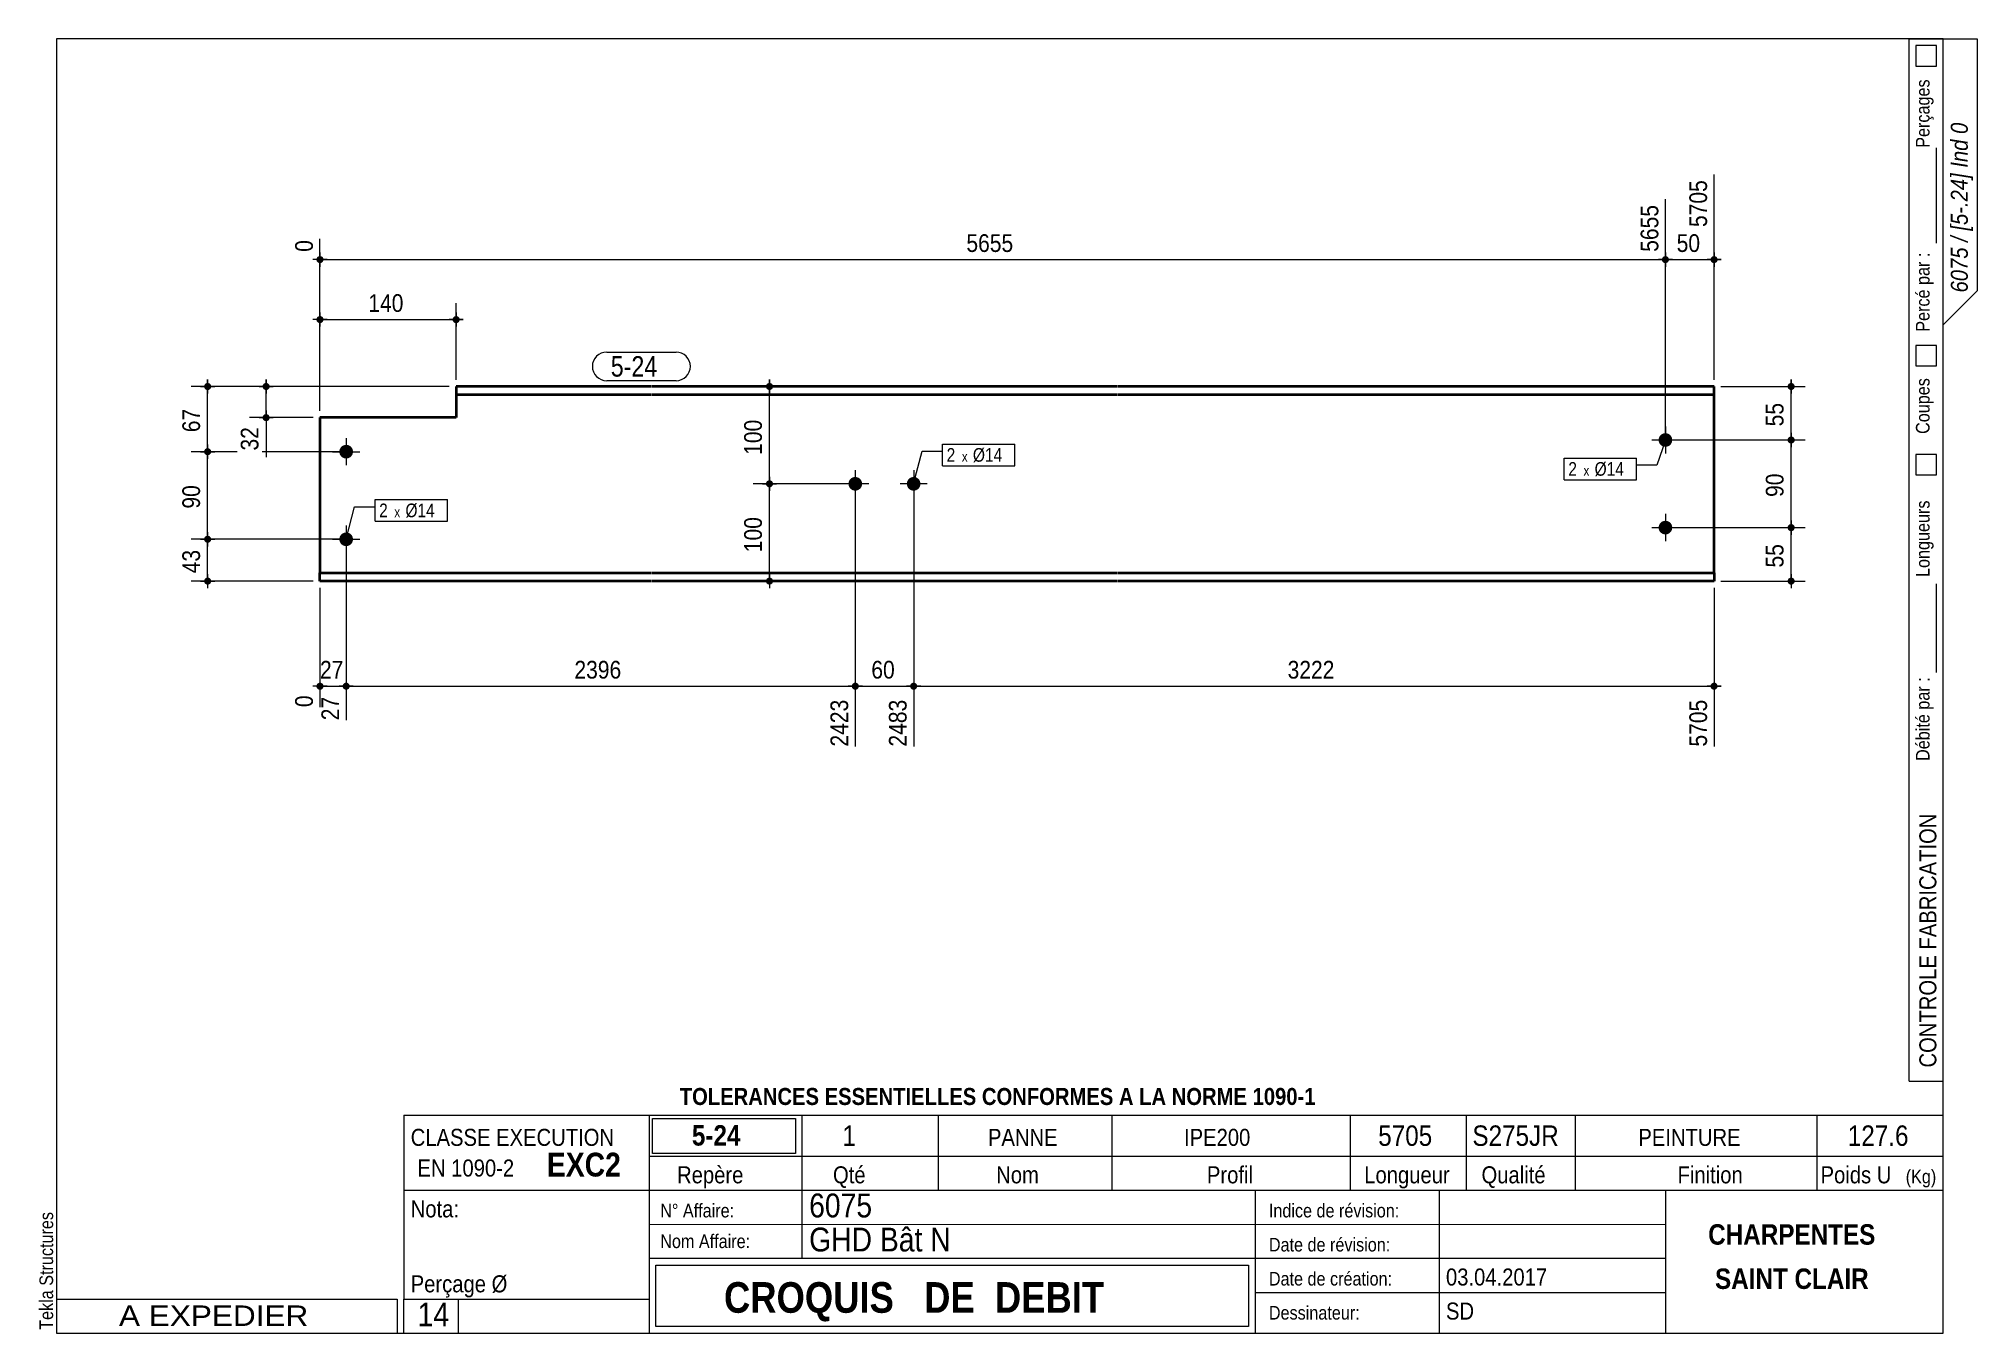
# Model space of a CAD drawing. Header units: millimetres. Extents: x 2 to 287, y 5 to 195.
import ezdxf

# ---------------------------------------------------------------- set-up
doc = ezdxf.new("R2010")
doc.units = ezdxf.units.MM
for name, color, linetype, lineweight in [('Autre type objet', 1, 'Continuous', 0), ('Boulon', 7, 'Continuous', 0), ('Cotation', 7, 'Continuous', 0), ('Désignation boulon', 3, 'Continuous', 0), ('Feuille dessin', 5, 'Continuous', 0), ('Piece', 2, 'Continuous', 0), ('Repère pièce', 3, 'Continuous', 0)]:
    doc.layers.add(name, color=color, linetype=linetype, lineweight=lineweight)
doc.styles.add('ARIAL', font='ARIAL.TTF')
doc.styles.add('ARIAL_BOLD', font='ARIALBD.TTF')
doc.styles.add('ARIAL_ITALIC', font='ARIALI.TTF')
doc.styles.add('ARIAL_NARROW', font='ARIAL.TTF')
doc.styles.add('COMIC_SANS_MS', font='COMIC.TTF')

# ---------------------------------------------------------------- blocks, each defined once
blk = doc.blocks.new('*A1')
at = {"layer": 'Boulon'}
for points in [[(122.3, 130.68), (122.32, 130.68), (122.35, 130.68), (122.37, 130.67), (122.4, 130.67), (122.42, 130.67), (122.44, 130.66), (122.47, 130.66), (122.49, 130.65), (122.52, 130.65), (122.54, 130.64), (122.56, 130.63), (122.59, 130.63), (122.61, 130.62), (122.63, 130.61), (122.66, 130.6), (122.68, 130.59), (122.7, 130.58), (122.72, 130.57), (122.75, 130.56), (122.77, 130.55), (122.79, 130.54), (122.81, 130.52), (122.83, 130.51), (122.85, 130.5), (122.87, 130.48), (122.89, 130.47), (122.91, 130.45), (122.93, 130.44), (122.95, 130.42), (122.96, 130.4), (122.98, 130.38), (123, 130.37), (123.01, 130.35), (123.03, 130.33), (123.05, 130.31), (123.06, 130.29), (123.08, 130.27), (123.09, 130.25), (123.11, 130.23), (123.12, 130.21), (123.13, 130.19), (123.14, 130.17), (123.16, 130.15), (123.17, 130.13), (123.18, 130.11), (123.19, 130.08), (123.2, 130.06), (123.21, 130.04), (123.22, 130.01), (123.22, 129.99), (123.23, 129.97), (123.24, 129.94), (123.24, 129.92), (123.25, 129.9), (123.25, 129.87), (123.26, 129.85), (123.26, 129.82), (123.27, 129.8), (123.27, 129.78), (123.27, 129.75), (123.27, 129.73), (123.27, 129.7), (123.27, 129.68), (123.27, 129.65), (123.27, 129.63), (123.27, 129.6), (123.27, 129.58), (123.27, 129.56), (123.26, 129.53), (123.26, 129.51), (123.25, 129.48), (123.25, 129.46), (123.24, 129.43), (123.24, 129.41), (123.23, 129.39), (123.22, 129.36), (123.22, 129.34), (123.21, 129.32), (123.2, 129.3), (123.19, 129.27), (123.18, 129.25), (123.17, 129.23), (123.16, 129.21), (123.14, 129.18), (123.13, 129.16), (123.12, 129.14), (123.11, 129.12), (123.09, 129.1), (123.08, 129.08), (123.06, 129.06), (123.05, 129.04), (123.03, 129.02), (123.01, 129.01), (123, 128.99), (122.98, 128.97), (122.96, 128.95), (122.95, 128.94), (122.93, 128.92), (122.91, 128.9), (122.89, 128.89), (122.87, 128.87), (122.85, 128.86), (122.83, 128.85), (122.81, 128.83), (122.79, 128.82), (122.77, 128.81), (122.75, 128.8), (122.72, 128.78), (122.7, 128.77), (122.68, 128.76), (122.66, 128.75), (122.63, 128.74), (122.61, 128.74), (122.59, 128.73), (122.56, 128.72), (122.54, 128.71), (122.52, 128.71), (122.49, 128.7), (122.47, 128.7), (122.44, 128.69), (122.42, 128.69), (122.4, 128.69), (122.37, 128.68), (122.35, 128.68), (122.32, 128.68), (122.3, 128.68), (122.27, 128.68), (122.25, 128.68), (122.22, 128.68), (122.2, 128.68), (122.18, 128.68), (122.15, 128.69), (122.13, 128.69), (122.1, 128.69), (122.08, 128.7), (122.05, 128.7), (122.03, 128.71), (122.01, 128.71), (121.98, 128.72), (121.96, 128.73), (121.94, 128.74), (121.91, 128.74), (121.89, 128.75), (121.87, 128.76), (121.85, 128.77), (121.82, 128.78), (121.8, 128.8), (121.78, 128.81), (121.76, 128.82), (121.74, 128.83), (121.72, 128.85), (121.7, 128.86), (121.68, 128.87), (121.66, 128.89), (121.64, 128.9), (121.62, 128.92), (121.6, 128.94), (121.58, 128.95), (121.57, 128.97), (121.55, 128.99), (121.53, 129.01), (121.52, 129.02), (121.5, 129.04), (121.49, 129.06), (121.47, 129.08), (121.46, 129.1), (121.44, 129.12), (121.43, 129.14), (121.42, 129.16), (121.4, 129.18), (121.39, 129.21), (121.38, 129.23), (121.37, 129.25), (121.36, 129.27), (121.35, 129.3), (121.34, 129.32), (121.33, 129.34), (121.32, 129.36), (121.32, 129.39), (121.31, 129.41), (121.3, 129.43), (121.3, 129.46), (121.29, 129.48), (121.29, 129.51), (121.28, 129.53), (121.28, 129.56), (121.28, 129.58), (121.28, 129.6), (121.27, 129.63), (121.27, 129.65), (121.27, 129.68), (121.27, 129.7), (121.27, 129.73), (121.28, 129.75), (121.28, 129.78), (121.28, 129.8), (121.28, 129.82), (121.29, 129.85), (121.29, 129.87), (121.3, 129.9), (121.3, 129.92), (121.31, 129.94), (121.32, 129.97), (121.32, 129.99), (121.33, 130.01), (121.34, 130.04), (121.35, 130.06), (121.36, 130.08), (121.37, 130.11), (121.38, 130.13), (121.39, 130.15), (121.4, 130.17), (121.42, 130.19), (121.43, 130.21), (121.44, 130.23), (121.46, 130.25), (121.47, 130.27), (121.49, 130.29), (121.5, 130.31), (121.52, 130.33), (121.53, 130.35), (121.55, 130.37), (121.57, 130.38), (121.58, 130.4), (121.6, 130.42), (121.62, 130.44), (121.64, 130.45), (121.66, 130.47), (121.68, 130.48), (121.7, 130.5), (121.72, 130.51), (121.74, 130.52), (121.76, 130.54), (121.78, 130.55), (121.8, 130.56), (121.82, 130.57), (121.85, 130.58), (121.87, 130.59), (121.89, 130.6), (121.91, 130.61), (121.94, 130.62), (121.96, 130.63), (121.98, 130.63), (122.01, 130.64), (122.03, 130.65), (122.05, 130.65), (122.08, 130.66), (122.1, 130.66), (122.13, 130.67), (122.15, 130.67), (122.18, 130.67), (122.2, 130.68), (122.22, 130.68), (122.25, 130.68), (122.27, 130.68)], [(130.87, 130.68), (130.89, 130.68), (130.92, 130.68), (130.94, 130.67), (130.97, 130.67), (130.99, 130.67), (131.02, 130.66), (131.04, 130.66), (131.06, 130.65), (131.09, 130.65), (131.11, 130.64), (131.14, 130.63), (131.16, 130.63), (131.18, 130.62), (131.21, 130.61), (131.23, 130.6), (131.25, 130.59), (131.27, 130.58), (131.29, 130.57), (131.32, 130.56), (131.34, 130.55), (131.36, 130.54), (131.38, 130.52), (131.4, 130.51), (131.42, 130.5), (131.44, 130.48), (131.46, 130.47), (131.48, 130.45), (131.5, 130.44), (131.52, 130.42), (131.53, 130.4), (131.55, 130.38), (131.57, 130.37), (131.59, 130.35), (131.6, 130.33), (131.62, 130.31), (131.63, 130.29), (131.65, 130.27), (131.66, 130.25), (131.68, 130.23), (131.69, 130.21), (131.7, 130.19), (131.72, 130.17), (131.73, 130.15), (131.74, 130.13), (131.75, 130.11), (131.76, 130.08), (131.77, 130.06), (131.78, 130.04), (131.79, 130.01), (131.79, 129.99), (131.8, 129.97), (131.81, 129.94), (131.82, 129.92), (131.82, 129.9), (131.83, 129.87), (131.83, 129.85), (131.83, 129.82), (131.84, 129.8), (131.84, 129.78), (131.84, 129.75), (131.84, 129.73), (131.84, 129.7), (131.85, 129.68), (131.84, 129.65), (131.84, 129.63), (131.84, 129.6), (131.84, 129.58), (131.84, 129.56), (131.83, 129.53), (131.83, 129.51), (131.83, 129.48), (131.82, 129.46), (131.82, 129.43), (131.81, 129.41), (131.8, 129.39), (131.79, 129.36), (131.79, 129.34), (131.78, 129.32), (131.77, 129.3), (131.76, 129.27), (131.75, 129.25), (131.74, 129.23), (131.73, 129.21), (131.72, 129.18), (131.7, 129.16), (131.69, 129.14), (131.68, 129.12), (131.66, 129.1), (131.65, 129.08), (131.63, 129.06), (131.62, 129.04), (131.6, 129.02), (131.59, 129.01), (131.57, 128.99), (131.55, 128.97), (131.53, 128.95), (131.52, 128.94), (131.5, 128.92), (131.48, 128.9), (131.46, 128.89), (131.44, 128.87), (131.42, 128.86), (131.4, 128.85), (131.38, 128.83), (131.36, 128.82), (131.34, 128.81), (131.32, 128.8), (131.29, 128.78), (131.27, 128.77), (131.25, 128.76), (131.23, 128.75), (131.21, 128.74), (131.18, 128.74), (131.16, 128.73), (131.14, 128.72), (131.11, 128.71), (131.09, 128.71), (131.06, 128.7), (131.04, 128.7), (131.02, 128.69), (130.99, 128.69), (130.97, 128.69), (130.94, 128.68), (130.92, 128.68), (130.89, 128.68), (130.87, 128.68), (130.85, 128.68), (130.82, 128.68), (130.8, 128.68), (130.77, 128.68), (130.75, 128.68), (130.72, 128.69), (130.7, 128.69), (130.67, 128.69), (130.65, 128.7), (130.63, 128.7), (130.6, 128.71), (130.58, 128.71), (130.55, 128.72), (130.53, 128.73), (130.51, 128.74), (130.49, 128.74), (130.46, 128.75), (130.44, 128.76), (130.42, 128.77), (130.4, 128.78), (130.37, 128.8), (130.35, 128.81), (130.33, 128.82), (130.31, 128.83), (130.29, 128.85), (130.27, 128.86), (130.25, 128.87), (130.23, 128.89), (130.21, 128.9), (130.19, 128.92), (130.17, 128.94), (130.16, 128.95), (130.14, 128.97), (130.12, 128.99), (130.1, 129.01), (130.09, 129.02), (130.07, 129.04), (130.06, 129.06), (130.04, 129.08), (130.03, 129.1), (130.01, 129.12), (130, 129.14), (129.99, 129.16), (129.98, 129.18), (129.96, 129.21), (129.95, 129.23), (129.94, 129.25), (129.93, 129.27), (129.92, 129.3), (129.91, 129.32), (129.9, 129.34), (129.9, 129.36), (129.89, 129.39), (129.88, 129.41), (129.88, 129.43), (129.87, 129.46), (129.86, 129.48), (129.86, 129.51), (129.86, 129.53), (129.85, 129.56), (129.85, 129.58), (129.85, 129.6), (129.85, 129.63), (129.85, 129.65), (129.85, 129.68), (129.85, 129.7), (129.85, 129.73), (129.85, 129.75), (129.85, 129.78), (129.85, 129.8), (129.86, 129.82), (129.86, 129.85), (129.86, 129.87), (129.87, 129.9), (129.88, 129.92), (129.88, 129.94), (129.89, 129.97), (129.9, 129.99), (129.9, 130.01), (129.91, 130.04), (129.92, 130.06), (129.93, 130.08), (129.94, 130.11), (129.95, 130.13), (129.96, 130.15), (129.98, 130.17), (129.99, 130.19), (130, 130.21), (130.01, 130.23), (130.03, 130.25), (130.04, 130.27), (130.06, 130.29), (130.07, 130.31), (130.09, 130.33), (130.1, 130.35), (130.12, 130.37), (130.14, 130.38), (130.16, 130.4), (130.17, 130.42), (130.19, 130.44), (130.21, 130.45), (130.23, 130.47), (130.25, 130.48), (130.27, 130.5), (130.29, 130.51), (130.31, 130.52), (130.33, 130.54), (130.35, 130.55), (130.37, 130.56), (130.4, 130.57), (130.42, 130.58), (130.44, 130.59), (130.46, 130.6), (130.49, 130.61), (130.51, 130.62), (130.53, 130.63), (130.55, 130.63), (130.58, 130.64), (130.6, 130.65), (130.63, 130.65), (130.65, 130.66), (130.67, 130.66), (130.7, 130.67), (130.72, 130.67), (130.75, 130.67), (130.77, 130.68), (130.8, 130.68), (130.82, 130.68), (130.85, 130.68)]]:
    blk.add_hatch(color=256, dxfattribs=at).paths.add_polyline_path(points, flags=17)
at = {"layer": 'Boulon', "linetype": 'Continuous', "lineweight": 0}
for p, q in [((122.27, 131.68), (122.27, 127.68)), ((130.85, 131.68), (130.85, 127.68)), ((124.27, 129.68), (120.27, 129.68)), ((132.85, 129.68), (128.85, 129.68))]:
    blk.add_line(p, q, dxfattribs=at)
blk = doc.blocks.new('*A2')
at = {"layer": 'Boulon'}
for points in [[(240.22, 136.13), (240.22, 136.16), (240.23, 136.18), (240.23, 136.21), (240.23, 136.23), (240.23, 136.25), (240.24, 136.28), (240.24, 136.3), (240.25, 136.33), (240.25, 136.35), (240.26, 136.37), (240.27, 136.4), (240.27, 136.42), (240.28, 136.44), (240.29, 136.47), (240.3, 136.49), (240.31, 136.51), (240.32, 136.54), (240.33, 136.56), (240.34, 136.58), (240.35, 136.6), (240.36, 136.62), (240.38, 136.64), (240.39, 136.66), (240.4, 136.68), (240.42, 136.7), (240.43, 136.72), (240.45, 136.74), (240.47, 136.76), (240.48, 136.78), (240.5, 136.8), (240.52, 136.81), (240.53, 136.83), (240.55, 136.85), (240.57, 136.87), (240.59, 136.88), (240.61, 136.9), (240.63, 136.91), (240.65, 136.93), (240.67, 136.94), (240.69, 136.95), (240.71, 136.97), (240.73, 136.98), (240.75, 136.99), (240.77, 137), (240.79, 137.01), (240.82, 137.02), (240.84, 137.03), (240.86, 137.04), (240.89, 137.05), (240.91, 137.06), (240.93, 137.06), (240.96, 137.07), (240.98, 137.08), (241, 137.08), (241.03, 137.09), (241.05, 137.09), (241.08, 137.1), (241.1, 137.1), (241.12, 137.1), (241.15, 137.11), (241.17, 137.11), (241.2, 137.11), (241.22, 137.11), (241.25, 137.11), (241.27, 137.11), (241.3, 137.11), (241.32, 137.1), (241.34, 137.1), (241.37, 137.1), (241.39, 137.09), (241.42, 137.09), (241.44, 137.08), (241.47, 137.08), (241.49, 137.07), (241.51, 137.06), (241.54, 137.06), (241.56, 137.05), (241.58, 137.04), (241.61, 137.03), (241.63, 137.02), (241.65, 137.01), (241.67, 137), (241.69, 136.99), (241.72, 136.98), (241.74, 136.97), (241.76, 136.95), (241.78, 136.94), (241.8, 136.93), (241.82, 136.91), (241.84, 136.9), (241.86, 136.88), (241.88, 136.87), (241.89, 136.85), (241.91, 136.83), (241.93, 136.81), (241.95, 136.8), (241.96, 136.78), (241.98, 136.76), (242, 136.74), (242.01, 136.72), (242.03, 136.7), (242.04, 136.68), (242.05, 136.66), (242.07, 136.64), (242.08, 136.62), (242.09, 136.6), (242.1, 136.58), (242.12, 136.56), (242.13, 136.54), (242.14, 136.51), (242.15, 136.49), (242.16, 136.47), (242.16, 136.44), (242.17, 136.42), (242.18, 136.4), (242.19, 136.37), (242.19, 136.35), (242.2, 136.33), (242.2, 136.3), (242.21, 136.28), (242.21, 136.25), (242.21, 136.23), (242.22, 136.21), (242.22, 136.18), (242.22, 136.16), (242.22, 136.13), (242.22, 136.11), (242.22, 136.08), (242.22, 136.06), (242.22, 136.03), (242.22, 136.01), (242.21, 135.99), (242.21, 135.96), (242.21, 135.94), (242.2, 135.91), (242.2, 135.89), (242.19, 135.86), (242.19, 135.84), (242.18, 135.82), (242.17, 135.79), (242.16, 135.77), (242.16, 135.75), (242.15, 135.73), (242.14, 135.7), (242.13, 135.68), (242.12, 135.66), (242.1, 135.64), (242.09, 135.61), (242.08, 135.59), (242.07, 135.57), (242.05, 135.55), (242.04, 135.53), (242.03, 135.51), (242.01, 135.49), (242, 135.47), (241.98, 135.45), (241.96, 135.44), (241.95, 135.42), (241.93, 135.4), (241.91, 135.38), (241.89, 135.37), (241.88, 135.35), (241.86, 135.33), (241.84, 135.32), (241.82, 135.3), (241.8, 135.29), (241.78, 135.28), (241.76, 135.26), (241.74, 135.25), (241.72, 135.24), (241.69, 135.23), (241.67, 135.21), (241.65, 135.2), (241.63, 135.19), (241.61, 135.18), (241.58, 135.17), (241.56, 135.17), (241.54, 135.16), (241.51, 135.15), (241.49, 135.14), (241.47, 135.14), (241.44, 135.13), (241.42, 135.13), (241.39, 135.12), (241.37, 135.12), (241.34, 135.12), (241.32, 135.11), (241.3, 135.11), (241.27, 135.11), (241.25, 135.11), (241.22, 135.11), (241.2, 135.11), (241.17, 135.11), (241.15, 135.11), (241.12, 135.11), (241.1, 135.12), (241.08, 135.12), (241.05, 135.12), (241.03, 135.13), (241, 135.13), (240.98, 135.14), (240.96, 135.14), (240.93, 135.15), (240.91, 135.16), (240.89, 135.17), (240.86, 135.17), (240.84, 135.18), (240.82, 135.19), (240.79, 135.2), (240.77, 135.21), (240.75, 135.23), (240.73, 135.24), (240.71, 135.25), (240.69, 135.26), (240.67, 135.28), (240.65, 135.29), (240.63, 135.3), (240.61, 135.32), (240.59, 135.33), (240.57, 135.35), (240.55, 135.37), (240.53, 135.38), (240.52, 135.4), (240.5, 135.42), (240.48, 135.44), (240.47, 135.45), (240.45, 135.47), (240.43, 135.49), (240.42, 135.51), (240.4, 135.53), (240.39, 135.55), (240.38, 135.57), (240.36, 135.59), (240.35, 135.61), (240.34, 135.64), (240.33, 135.66), (240.32, 135.68), (240.31, 135.7), (240.3, 135.73), (240.29, 135.75), (240.28, 135.77), (240.27, 135.79), (240.27, 135.82), (240.26, 135.84), (240.25, 135.86), (240.25, 135.89), (240.24, 135.91), (240.24, 135.94), (240.23, 135.96), (240.23, 135.99), (240.23, 136.01), (240.23, 136.03), (240.22, 136.06), (240.22, 136.08), (240.22, 136.11)], [(240.22, 123.28), (240.22, 123.3), (240.23, 123.32), (240.23, 123.35), (240.23, 123.37), (240.23, 123.4), (240.24, 123.42), (240.24, 123.45), (240.25, 123.47), (240.25, 123.49), (240.26, 123.52), (240.27, 123.54), (240.27, 123.56), (240.28, 123.59), (240.29, 123.61), (240.3, 123.63), (240.31, 123.66), (240.32, 123.68), (240.33, 123.7), (240.34, 123.72), (240.35, 123.74), (240.36, 123.76), (240.38, 123.79), (240.39, 123.81), (240.4, 123.83), (240.42, 123.85), (240.43, 123.87), (240.45, 123.89), (240.47, 123.9), (240.48, 123.92), (240.5, 123.94), (240.52, 123.96), (240.53, 123.97), (240.55, 123.99), (240.57, 124.01), (240.59, 124.02), (240.61, 124.04), (240.63, 124.05), (240.65, 124.07), (240.67, 124.08), (240.69, 124.1), (240.71, 124.11), (240.73, 124.12), (240.75, 124.13), (240.77, 124.14), (240.79, 124.15), (240.82, 124.16), (240.84, 124.17), (240.86, 124.18), (240.89, 124.19), (240.91, 124.2), (240.93, 124.21), (240.96, 124.21), (240.98, 124.22), (241, 124.23), (241.03, 124.23), (241.05, 124.24), (241.08, 124.24), (241.1, 124.24), (241.12, 124.25), (241.15, 124.25), (241.17, 124.25), (241.2, 124.25), (241.22, 124.25), (241.25, 124.25), (241.27, 124.25), (241.3, 124.25), (241.32, 124.25), (241.34, 124.24), (241.37, 124.24), (241.39, 124.24), (241.42, 124.23), (241.44, 124.23), (241.47, 124.22), (241.49, 124.21), (241.51, 124.21), (241.54, 124.2), (241.56, 124.19), (241.58, 124.18), (241.61, 124.17), (241.63, 124.16), (241.65, 124.15), (241.67, 124.14), (241.69, 124.13), (241.72, 124.12), (241.74, 124.11), (241.76, 124.1), (241.78, 124.08), (241.8, 124.07), (241.82, 124.05), (241.84, 124.04), (241.86, 124.02), (241.88, 124.01), (241.89, 123.99), (241.91, 123.97), (241.93, 123.96), (241.95, 123.94), (241.96, 123.92), (241.98, 123.9), (242, 123.89), (242.01, 123.87), (242.03, 123.85), (242.04, 123.83), (242.05, 123.81), (242.07, 123.79), (242.08, 123.76), (242.09, 123.74), (242.1, 123.72), (242.12, 123.7), (242.13, 123.68), (242.14, 123.66), (242.15, 123.63), (242.16, 123.61), (242.16, 123.59), (242.17, 123.56), (242.18, 123.54), (242.19, 123.52), (242.19, 123.49), (242.2, 123.47), (242.2, 123.45), (242.21, 123.42), (242.21, 123.4), (242.21, 123.37), (242.22, 123.35), (242.22, 123.32), (242.22, 123.3), (242.22, 123.28), (242.22, 123.25), (242.22, 123.23), (242.22, 123.2), (242.22, 123.18), (242.22, 123.15), (242.21, 123.13), (242.21, 123.1), (242.21, 123.08), (242.2, 123.06), (242.2, 123.03), (242.19, 123.01), (242.19, 122.98), (242.18, 122.96), (242.17, 122.94), (242.16, 122.91), (242.16, 122.89), (242.15, 122.87), (242.14, 122.85), (242.13, 122.82), (242.12, 122.8), (242.1, 122.78), (242.09, 122.76), (242.08, 122.74), (242.07, 122.72), (242.05, 122.7), (242.04, 122.67), (242.03, 122.65), (242.01, 122.64), (242, 122.62), (241.98, 122.6), (241.96, 122.58), (241.95, 122.56), (241.93, 122.54), (241.91, 122.53), (241.89, 122.51), (241.88, 122.49), (241.86, 122.48), (241.84, 122.46), (241.82, 122.45), (241.8, 122.43), (241.78, 122.42), (241.76, 122.41), (241.74, 122.39), (241.72, 122.38), (241.69, 122.37), (241.67, 122.36), (241.65, 122.35), (241.63, 122.34), (241.61, 122.33), (241.58, 122.32), (241.56, 122.31), (241.54, 122.3), (241.51, 122.29), (241.49, 122.29), (241.47, 122.28), (241.44, 122.27), (241.42, 122.27), (241.39, 122.27), (241.37, 122.26), (241.34, 122.26), (241.32, 122.26), (241.3, 122.25), (241.27, 122.25), (241.25, 122.25), (241.22, 122.25), (241.2, 122.25), (241.17, 122.25), (241.15, 122.25), (241.12, 122.26), (241.1, 122.26), (241.08, 122.26), (241.05, 122.27), (241.03, 122.27), (241, 122.27), (240.98, 122.28), (240.96, 122.29), (240.93, 122.29), (240.91, 122.3), (240.89, 122.31), (240.86, 122.32), (240.84, 122.33), (240.82, 122.34), (240.79, 122.35), (240.77, 122.36), (240.75, 122.37), (240.73, 122.38), (240.71, 122.39), (240.69, 122.41), (240.67, 122.42), (240.65, 122.43), (240.63, 122.45), (240.61, 122.46), (240.59, 122.48), (240.57, 122.49), (240.55, 122.51), (240.53, 122.53), (240.52, 122.54), (240.5, 122.56), (240.48, 122.58), (240.47, 122.6), (240.45, 122.62), (240.43, 122.64), (240.42, 122.65), (240.4, 122.67), (240.39, 122.7), (240.38, 122.72), (240.36, 122.74), (240.35, 122.76), (240.34, 122.78), (240.33, 122.8), (240.32, 122.82), (240.31, 122.85), (240.3, 122.87), (240.29, 122.89), (240.28, 122.91), (240.27, 122.94), (240.27, 122.96), (240.26, 122.98), (240.25, 123.01), (240.25, 123.03), (240.24, 123.06), (240.24, 123.08), (240.23, 123.1), (240.23, 123.13), (240.23, 123.15), (240.23, 123.18), (240.22, 123.2), (240.22, 123.23), (240.22, 123.25)]]:
    blk.add_hatch(color=256, dxfattribs=at).paths.add_polyline_path(points, flags=17)
at = {"layer": 'Boulon', "linetype": 'Continuous', "lineweight": 0}
for p, q in [((241.22, 138.11), (241.22, 134.11)), ((239.22, 136.11), (243.22, 136.11)), ((241.22, 125.25), (241.22, 121.25)), ((239.22, 123.25), (243.22, 123.25))]:
    blk.add_line(p, q, dxfattribs=at)
blk = doc.blocks.new('*A3')
at = {"layer": 'Boulon'}
for points in [[(46.53, 134.42), (46.53, 134.44), (46.53, 134.47), (46.53, 134.49), (46.53, 134.52), (46.54, 134.54), (46.54, 134.56), (46.55, 134.59), (46.55, 134.61), (46.56, 134.64), (46.56, 134.66), (46.57, 134.68), (46.58, 134.71), (46.59, 134.73), (46.59, 134.75), (46.6, 134.78), (46.61, 134.8), (46.62, 134.82), (46.63, 134.84), (46.65, 134.86), (46.66, 134.89), (46.67, 134.91), (46.68, 134.93), (46.7, 134.95), (46.71, 134.97), (46.72, 134.99), (46.74, 135.01), (46.75, 135.03), (46.77, 135.05), (46.79, 135.06), (46.8, 135.08), (46.82, 135.1), (46.84, 135.12), (46.86, 135.13), (46.87, 135.15), (46.89, 135.17), (46.91, 135.18), (46.93, 135.2), (46.95, 135.21), (46.97, 135.22), (46.99, 135.24), (47.01, 135.25), (47.03, 135.26), (47.06, 135.27), (47.08, 135.29), (47.1, 135.3), (47.12, 135.31), (47.14, 135.32), (47.17, 135.33), (47.19, 135.33), (47.21, 135.34), (47.24, 135.35), (47.26, 135.36), (47.28, 135.36), (47.31, 135.37), (47.33, 135.37), (47.36, 135.38), (47.38, 135.38), (47.4, 135.39), (47.43, 135.39), (47.45, 135.39), (47.48, 135.39), (47.5, 135.39), (47.53, 135.39), (47.55, 135.39), (47.58, 135.39), (47.6, 135.39), (47.63, 135.39), (47.65, 135.39), (47.67, 135.38), (47.7, 135.38), (47.72, 135.37), (47.75, 135.37), (47.77, 135.36), (47.79, 135.36), (47.82, 135.35), (47.84, 135.34), (47.86, 135.33), (47.89, 135.33), (47.91, 135.32), (47.93, 135.31), (47.95, 135.3), (47.98, 135.29), (48, 135.27), (48.02, 135.26), (48.04, 135.25), (48.06, 135.24), (48.08, 135.22), (48.1, 135.21), (48.12, 135.2), (48.14, 135.18), (48.16, 135.17), (48.18, 135.15), (48.2, 135.13), (48.22, 135.12), (48.23, 135.1), (48.25, 135.08), (48.27, 135.06), (48.28, 135.05), (48.3, 135.03), (48.32, 135.01), (48.33, 134.99), (48.34, 134.97), (48.36, 134.95), (48.37, 134.93), (48.38, 134.91), (48.4, 134.89), (48.41, 134.86), (48.42, 134.84), (48.43, 134.82), (48.44, 134.8), (48.45, 134.78), (48.46, 134.75), (48.47, 134.73), (48.48, 134.71), (48.48, 134.68), (48.49, 134.66), (48.5, 134.64), (48.5, 134.61), (48.51, 134.59), (48.51, 134.56), (48.52, 134.54), (48.52, 134.52), (48.52, 134.49), (48.52, 134.47), (48.53, 134.44), (48.53, 134.42), (48.53, 134.39), (48.53, 134.37), (48.53, 134.34), (48.52, 134.32), (48.52, 134.29), (48.52, 134.27), (48.52, 134.25), (48.51, 134.22), (48.51, 134.2), (48.5, 134.17), (48.5, 134.15), (48.49, 134.13), (48.48, 134.1), (48.48, 134.08), (48.47, 134.06), (48.46, 134.03), (48.45, 134.01), (48.44, 133.99), (48.43, 133.97), (48.42, 133.94), (48.41, 133.92), (48.4, 133.9), (48.38, 133.88), (48.37, 133.86), (48.36, 133.84), (48.34, 133.82), (48.33, 133.8), (48.32, 133.78), (48.3, 133.76), (48.28, 133.74), (48.27, 133.72), (48.25, 133.7), (48.23, 133.69), (48.22, 133.67), (48.2, 133.65), (48.18, 133.64), (48.16, 133.62), (48.14, 133.6), (48.12, 133.59), (48.1, 133.58), (48.08, 133.56), (48.06, 133.55), (48.04, 133.53), (48.02, 133.52), (48, 133.51), (47.98, 133.5), (47.95, 133.49), (47.93, 133.48), (47.91, 133.47), (47.89, 133.46), (47.86, 133.45), (47.84, 133.44), (47.82, 133.44), (47.79, 133.43), (47.77, 133.42), (47.75, 133.42), (47.72, 133.41), (47.7, 133.41), (47.67, 133.4), (47.65, 133.4), (47.63, 133.4), (47.6, 133.4), (47.58, 133.39), (47.55, 133.39), (47.53, 133.39), (47.5, 133.39), (47.48, 133.39), (47.45, 133.4), (47.43, 133.4), (47.4, 133.4), (47.38, 133.4), (47.36, 133.41), (47.33, 133.41), (47.31, 133.42), (47.28, 133.42), (47.26, 133.43), (47.24, 133.44), (47.21, 133.44), (47.19, 133.45), (47.17, 133.46), (47.14, 133.47), (47.12, 133.48), (47.1, 133.49), (47.08, 133.5), (47.06, 133.51), (47.03, 133.52), (47.01, 133.53), (46.99, 133.55), (46.97, 133.56), (46.95, 133.58), (46.93, 133.59), (46.91, 133.6), (46.89, 133.62), (46.87, 133.64), (46.86, 133.65), (46.84, 133.67), (46.82, 133.69), (46.8, 133.7), (46.79, 133.72), (46.77, 133.74), (46.75, 133.76), (46.74, 133.78), (46.72, 133.8), (46.71, 133.82), (46.7, 133.84), (46.68, 133.86), (46.67, 133.88), (46.66, 133.9), (46.65, 133.92), (46.63, 133.94), (46.62, 133.97), (46.61, 133.99), (46.6, 134.01), (46.59, 134.03), (46.59, 134.06), (46.58, 134.08), (46.57, 134.1), (46.56, 134.13), (46.56, 134.15), (46.55, 134.17), (46.55, 134.2), (46.54, 134.22), (46.54, 134.25), (46.53, 134.27), (46.53, 134.29), (46.53, 134.32), (46.53, 134.34), (46.53, 134.37), (46.53, 134.39)], [(46.53, 121.56), (46.53, 121.58), (46.53, 121.61), (46.53, 121.63), (46.53, 121.66), (46.54, 121.68), (46.54, 121.71), (46.55, 121.73), (46.55, 121.75), (46.56, 121.78), (46.56, 121.8), (46.57, 121.83), (46.58, 121.85), (46.59, 121.87), (46.59, 121.9), (46.6, 121.92), (46.61, 121.94), (46.62, 121.96), (46.63, 121.99), (46.65, 122.01), (46.66, 122.03), (46.67, 122.05), (46.68, 122.07), (46.7, 122.09), (46.71, 122.11), (46.72, 122.13), (46.74, 122.15), (46.75, 122.17), (46.77, 122.19), (46.79, 122.21), (46.8, 122.23), (46.82, 122.24), (46.84, 122.26), (46.86, 122.28), (46.87, 122.29), (46.89, 122.31), (46.91, 122.32), (46.93, 122.34), (46.95, 122.35), (46.97, 122.37), (46.99, 122.38), (47.01, 122.39), (47.03, 122.41), (47.06, 122.42), (47.08, 122.43), (47.1, 122.44), (47.12, 122.45), (47.14, 122.46), (47.17, 122.47), (47.19, 122.48), (47.21, 122.49), (47.24, 122.49), (47.26, 122.5), (47.28, 122.51), (47.31, 122.51), (47.33, 122.52), (47.36, 122.52), (47.38, 122.52), (47.4, 122.53), (47.43, 122.53), (47.45, 122.53), (47.48, 122.53), (47.5, 122.54), (47.53, 122.54), (47.55, 122.54), (47.58, 122.53), (47.6, 122.53), (47.63, 122.53), (47.65, 122.53), (47.67, 122.52), (47.7, 122.52), (47.72, 122.52), (47.75, 122.51), (47.77, 122.51), (47.79, 122.5), (47.82, 122.49), (47.84, 122.49), (47.86, 122.48), (47.89, 122.47), (47.91, 122.46), (47.93, 122.45), (47.95, 122.44), (47.98, 122.43), (48, 122.42), (48.02, 122.41), (48.04, 122.39), (48.06, 122.38), (48.08, 122.37), (48.1, 122.35), (48.12, 122.34), (48.14, 122.32), (48.16, 122.31), (48.18, 122.29), (48.2, 122.28), (48.22, 122.26), (48.23, 122.24), (48.25, 122.23), (48.27, 122.21), (48.28, 122.19), (48.3, 122.17), (48.32, 122.15), (48.33, 122.13), (48.34, 122.11), (48.36, 122.09), (48.37, 122.07), (48.38, 122.05), (48.4, 122.03), (48.41, 122.01), (48.42, 121.99), (48.43, 121.96), (48.44, 121.94), (48.45, 121.92), (48.46, 121.9), (48.47, 121.87), (48.48, 121.85), (48.48, 121.83), (48.49, 121.8), (48.5, 121.78), (48.5, 121.75), (48.51, 121.73), (48.51, 121.71), (48.52, 121.68), (48.52, 121.66), (48.52, 121.63), (48.52, 121.61), (48.53, 121.58), (48.53, 121.56), (48.53, 121.54), (48.53, 121.51), (48.53, 121.49), (48.52, 121.46), (48.52, 121.44), (48.52, 121.41), (48.52, 121.39), (48.51, 121.36), (48.51, 121.34), (48.5, 121.32), (48.5, 121.29), (48.49, 121.27), (48.48, 121.25), (48.48, 121.22), (48.47, 121.2), (48.46, 121.18), (48.45, 121.15), (48.44, 121.13), (48.43, 121.11), (48.42, 121.09), (48.41, 121.06), (48.4, 121.04), (48.38, 121.02), (48.37, 121), (48.36, 120.98), (48.34, 120.96), (48.33, 120.94), (48.32, 120.92), (48.3, 120.9), (48.28, 120.88), (48.27, 120.86), (48.25, 120.85), (48.23, 120.83), (48.22, 120.81), (48.2, 120.79), (48.18, 120.78), (48.16, 120.76), (48.14, 120.75), (48.12, 120.73), (48.1, 120.72), (48.08, 120.7), (48.06, 120.69), (48.04, 120.68), (48.02, 120.67), (48, 120.65), (47.98, 120.64), (47.95, 120.63), (47.93, 120.62), (47.91, 120.61), (47.89, 120.6), (47.86, 120.59), (47.84, 120.59), (47.82, 120.58), (47.79, 120.57), (47.77, 120.57), (47.75, 120.56), (47.72, 120.55), (47.7, 120.55), (47.67, 120.55), (47.65, 120.54), (47.63, 120.54), (47.6, 120.54), (47.58, 120.54), (47.55, 120.54), (47.53, 120.54), (47.5, 120.54), (47.48, 120.54), (47.45, 120.54), (47.43, 120.54), (47.4, 120.54), (47.38, 120.55), (47.36, 120.55), (47.33, 120.55), (47.31, 120.56), (47.28, 120.57), (47.26, 120.57), (47.24, 120.58), (47.21, 120.59), (47.19, 120.59), (47.17, 120.6), (47.14, 120.61), (47.12, 120.62), (47.1, 120.63), (47.08, 120.64), (47.06, 120.65), (47.03, 120.67), (47.01, 120.68), (46.99, 120.69), (46.97, 120.7), (46.95, 120.72), (46.93, 120.73), (46.91, 120.75), (46.89, 120.76), (46.87, 120.78), (46.86, 120.79), (46.84, 120.81), (46.82, 120.83), (46.8, 120.85), (46.79, 120.86), (46.77, 120.88), (46.75, 120.9), (46.74, 120.92), (46.72, 120.94), (46.71, 120.96), (46.7, 120.98), (46.68, 121), (46.67, 121.02), (46.66, 121.04), (46.65, 121.06), (46.63, 121.09), (46.62, 121.11), (46.61, 121.13), (46.6, 121.15), (46.59, 121.18), (46.59, 121.2), (46.58, 121.22), (46.57, 121.25), (46.56, 121.27), (46.56, 121.29), (46.55, 121.32), (46.55, 121.34), (46.54, 121.36), (46.54, 121.39), (46.53, 121.41), (46.53, 121.44), (46.53, 121.46), (46.53, 121.49), (46.53, 121.51), (46.53, 121.54)]]:
    blk.add_hatch(color=256, dxfattribs=at).paths.add_polyline_path(points, flags=17)
at = {"layer": 'Boulon', "linetype": 'Continuous', "lineweight": 0}
for p, q in [((45.53, 134.39), (49.53, 134.39)), ((47.53, 136.39), (47.53, 132.39)), ((47.53, 123.54), (47.53, 119.54)), ((45.53, 121.54), (49.53, 121.54))]:
    blk.add_line(p, q, dxfattribs=at)
blk = doc.blocks.new('*A4')
at = {"layer": 'Piece', "color": 2, "linetype": 'Continuous', "lineweight": 40}
for p, q in [((92.245192, 143.964054), (63.673764, 143.964054)), ((63.673764, 143.964054), (63.673764, 139.392625)), ((92.245192, 142.749768), (63.673764, 142.749768)), ((160.773764, 143.964054), (92.345192, 143.964054)), ((160.773764, 142.749768), (92.345192, 142.749768)), ((248.365193, 143.964054), (160.873764, 143.964054)), ((248.365193, 142.749768), (160.873764, 142.749768)), ((248.365193, 116.606911), (248.365193, 143.964054)), ((63.673764, 139.392625), (43.68, 139.392625)), ((43.68, 139.392625), (43.68, 116.606911)), ((43.68, 115.392625), (43.68, 116.606911)), ((43.68, 116.606911), (92.245192, 116.606911)), ((92.245192, 115.392625), (43.68, 115.392625)), ((92.345192, 116.606911), (160.773764, 116.606911)), ((160.773764, 115.392625), (92.345192, 115.392625)), ((160.873764, 116.606911), (248.365193, 116.606911)), ((248.365193, 115.392625), (160.873764, 115.392625)), ((248.365193, 116.606911), (248.365193, 115.392625))]:
    blk.add_line(p, q, dxfattribs=at)
blk = doc.blocks.new('*A5')
at = {"layer": 'Feuille dessin', "linetype": 'Continuous', "lineweight": 0}
for p, q in [((282, 195), (5, 195)), ((5, 195), (5, 5)), ((282, 5), (282, 195)), ((5, 5), (282, 5))]:
    blk.add_line(p, q, dxfattribs=at)
at = {"layer": 'Feuille dessin', "style": 'ARIAL', "width": 0.85}
blk.add_text('Tekla Structures', height=2, rotation=90, dxfattribs=at).set_placement((4.5, 5.5))
blk = doc.blocks.new('*A6')
at = {"layer": 'Autre type objet', "linetype": 'Continuous', "lineweight": 0}
for p, q in [((277, 42), (277, 195)), ((277, 195), (287, 195)), ((278, 194), (278, 191)), ((281, 194), (278, 194)), ((281, 191), (281, 194)), ((282, 42), (282, 195)), ((287, 195), (287, 158)), ((278, 191), (281, 191)), ((281, 165), (281, 179)), ((287, 158), (282, 153)), ((278, 150), (278, 147)), ((281, 150), (278, 150)), ((281, 147), (281, 150)), ((278, 147), (281, 147)), ((278, 134), (278, 131)), ((281, 134), (278, 134)), ((281, 131), (281, 134)), ((278, 131), (281, 131)), ((281, 102), (281, 115)), ((277, 42), (282, 42))]:
    blk.add_line(p, q, dxfattribs=at)
at = {"layer": 'Autre type objet', "width": 0.85}
for s, height, style, p in [('Perçages', 2, 'ARIAL', (280, 179)), ('6075 / [5-.24] Ind 0', 2.5, 'ARIAL_ITALIC', (285.619109, 157.760245)), ('Percé par :', 2, 'ARIAL', (280, 152)), ('Coupes', 2, 'ARIAL', (280, 137)), ('Longueurs', 2, 'ARIAL', (280, 116)), ('Débité par :', 2, 'ARIAL', (280, 89)), ('CONTROLE FABRICATION', 2.5, 'ARIAL', (281, 44))]:
    blk.add_text(s, height=height, rotation=90, dxfattribs=dict(at, style=style)).set_placement(p)
blk = doc.blocks.new('*A7')
at = {"layer": 'Autre type objet', "linetype": 'Continuous', "lineweight": 0}
for p, q in [((56, 37), (92, 37)), ((56, 37), (56, 10)), ((92, 37), (92, 10)), ((56, 26), (92, 26)), ((56, 10), (92, 10)), ((56, 5), (56, 10)), ((64, 5), (64, 10)), ((56, 5), (64, 5))]:
    blk.add_line(p, q, dxfattribs=at)
at = {"layer": 'Autre type objet', "width": 0.85}
for s, height, style, p in [('CLASSE EXECUTION', 2.5, 'ARIAL', (57, 32.5)), ('EXC2', 3.5, 'ARIAL_BOLD', (77, 28)), ('EN 1090-2', 2.5, 'ARIAL', (58, 28)), ('Nota:', 2.5, 'ARIAL', (57, 22)), ('Perçage Ø', 2.5, 'ARIAL', (57, 11)), ('14', 3.5, 'ARIAL_NARROW', (58.014234, 6))]:
    blk.add_text(s, height=height, dxfattribs=dict(at, style=style)).set_placement(p)
blk = doc.blocks.new('*A8')
at = {"layer": 'Autre type objet', "linetype": 'Continuous', "lineweight": 0}
for p, q in [((92, 37), (282, 37)), ((92, 37), (92, 31)), ((114.5, 31), (114.5, 37)), ((134.5, 31), (134.5, 37)), ((160, 31), (160, 37)), ((195, 31), (195, 37)), ((212, 31), (212, 37)), ((228, 31), (228, 37)), ((263.5, 31), (263.5, 37)), ((282, 31), (282, 37)), ((92.51953, 36.5), (113.5, 36.5)), ((92.51953, 31.394341), (92.51953, 36.5)), ((113.5, 36.5), (113.5, 31.394341)), ((113.5, 31.394341), (92.51953, 31.394341)), ((92, 31), (282, 31)), ((92, 31), (92, 5)), ((114.5, 16), (114.5, 31)), ((134.5, 26), (134.5, 31)), ((160, 26), (160, 31)), ((195, 26), (195, 31)), ((212, 26), (212, 31)), ((228, 26), (228, 31)), ((263.5, 26), (263.5, 31)), ((282, 5), (282, 31)), ((92, 26), (282, 26)), ((181, 26), (181, 5)), ((208, 26), (208, 5)), ((241.262466, 5), (241.262466, 26)), ((92, 21), (241.327069, 20.935451)), ((92, 16), (181, 16)), ((93, 15), (180, 15)), ((93, 6), (93, 15)), ((180, 15), (180, 6)), ((181, 16), (241.297815, 16.021151)), ((181, 11), (241.217807, 10.969512)), ((180, 6), (93, 6)), ((92, 5), (282, 5))]:
    blk.add_line(p, q, dxfattribs=at)
at = {"layer": 'Autre type objet', "width": 0.85}
for s, height, style, p in [('TOLERANCES ESSENTIELLES CONFORMES A LA NORME 1090-1', 2.5, 'ARIAL_BOLD', (96.5, 38.5)), ('5-24', 3, 'ARIAL_BOLD', (98.285724, 32.540141)), ('1', 3, 'ARIAL', (120.389893, 32.5)), ('PANNE', 2.5, 'ARIAL', (141.75415, 32.5)), ('IPE200', 2.5, 'ARIAL', (170.538574, 32.5)), ('5705', 3, 'ARIAL', (199.053223, 32.5)), ('S275JR', 3, 'ARIAL', (212.880127, 32.5)), ('PEINTURE', 2.5, 'ARIAL', (237.24646, 32.5)), ('127.6', 3, 'ARIAL', (267.997314, 32.5)), ('Repère', 2.5, 'ARIAL', (96.112978, 27)), ('Qté', 2.5, 'ARIAL', (119, 27)), ('Nom', 2.5, 'ARIAL', (142.961426, 27)), ('Profil', 2.5, 'ARIAL', (173.903564, 27)), ('Longueur', 2.5, 'ARIAL', (197, 27)), ('Qualité', 2.5, 'ARIAL', (214.218018, 27)), ('Finition', 2.5, 'ARIAL', (243, 27)), ('Poids U', 2.5, 'ARIAL', (264, 27)), ('(Kg)', 2, 'ARIAL', (276.5, 27)), ('N° Affaire:', 2, 'ARIAL', (93.640566, 22)), ('6075', 3.5, 'ARIAL', (115.5, 22)), ('Indice de révision:', 2, 'ARIAL', (183, 22)), ('GHD Bât N', 3.5, 'ARIAL', (115.5, 17)), ('CHARPENTES', 3, 'ARIAL_BOLD', (247.5, 18)), ('Nom Affaire:', 2, 'ARIAL', (93.640566, 17.5)), ('Date de révision:', 2, 'ARIAL', (183, 17)), ('03.04.2017', 2.5, 'ARIAL', (209, 12)), ('SAINT CLAIR', 3, 'ARIAL_BOLD', (248.5, 11.5)), ('CROQUIS   DE  DEBIT', 4.5, 'ARIAL_BOLD', (103, 8)), ('Date de création:', 2, 'ARIAL', (183, 12)), ('Dessinateur:', 2, 'ARIAL', (183, 7)), ('SD', 2.5, 'ARIAL', (209, 7))]:
    blk.add_text(s, height=height, dxfattribs=dict(at, style=style)).set_placement(p)
blk = doc.blocks.new('*A9')
at = {"layer": 'Autre type objet', "linetype": 'Continuous', "lineweight": 0}
for p, q in [((5, 10), (55, 10)), ((5, 10), (5, 5)), ((55, 10), (55, 5)), ((5, 5), (55, 5))]:
    blk.add_line(p, q, dxfattribs=at)
at = {"layer": 'Autre type objet', "style": 'ARIAL', "width": 1.105}
blk.add_text('A EXPEDIER', height=3, dxfattribs=at).set_placement((14.169647, 6.073465))
blk = doc.blocks.new('*A10')
at = {"layer": 'Cotation'}
for points in [[(43.65, 153.27), (43.63, 153.27), (43.6, 153.27), (43.58, 153.28), (43.55, 153.28), (43.53, 153.29), (43.5, 153.3), (43.48, 153.3), (43.46, 153.32), (43.43, 153.33), (43.41, 153.34), (43.39, 153.35), (43.37, 153.37), (43.35, 153.38), (43.33, 153.4), (43.31, 153.42), (43.29, 153.44), (43.28, 153.46), (43.26, 153.48), (43.25, 153.5), (43.23, 153.52), (43.22, 153.54), (43.21, 153.56), (43.2, 153.59), (43.19, 153.61), (43.18, 153.63), (43.18, 153.66), (43.17, 153.68), (43.17, 153.71), (43.16, 153.73), (43.16, 153.76), (43.16, 153.79), (43.16, 153.81), (43.16, 153.84), (43.17, 153.86), (43.17, 153.89), (43.18, 153.91), (43.18, 153.94), (43.19, 153.96), (43.2, 153.98), (43.21, 154.01), (43.22, 154.03), (43.23, 154.05), (43.25, 154.07), (43.26, 154.1), (43.28, 154.12), (43.29, 154.13), (43.31, 154.15), (43.33, 154.17), (43.35, 154.19), (43.37, 154.2), (43.39, 154.22), (43.41, 154.23), (43.43, 154.24), (43.46, 154.26), (43.48, 154.27), (43.5, 154.27), (43.53, 154.28), (43.55, 154.29), (43.58, 154.3), (43.6, 154.3), (43.63, 154.3), (43.65, 154.3), (43.68, 154.31), (43.71, 154.3), (43.73, 154.3), (43.76, 154.3), (43.78, 154.3), (43.81, 154.29), (43.83, 154.28), (43.86, 154.27), (43.88, 154.27), (43.9, 154.26), (43.93, 154.24), (43.95, 154.23), (43.97, 154.22), (43.99, 154.2), (44.01, 154.19), (44.03, 154.17), (44.05, 154.15), (44.07, 154.13), (44.08, 154.12), (44.1, 154.1), (44.11, 154.07), (44.13, 154.05), (44.14, 154.03), (44.15, 154.01), (44.16, 153.98), (44.17, 153.96), (44.18, 153.94), (44.18, 153.91), (44.19, 153.89), (44.19, 153.86), (44.2, 153.84), (44.2, 153.81), (44.2, 153.79), (44.2, 153.76), (44.2, 153.73), (44.19, 153.71), (44.19, 153.68), (44.18, 153.66), (44.18, 153.63), (44.17, 153.61), (44.16, 153.59), (44.15, 153.56), (44.14, 153.54), (44.13, 153.52), (44.11, 153.5), (44.1, 153.48), (44.08, 153.46), (44.07, 153.44), (44.05, 153.42), (44.03, 153.4), (44.01, 153.38), (43.99, 153.37), (43.97, 153.35), (43.95, 153.34), (43.93, 153.33), (43.9, 153.32), (43.88, 153.3), (43.86, 153.3), (43.83, 153.29), (43.81, 153.28), (43.78, 153.28), (43.76, 153.27), (43.73, 153.27), (43.71, 153.27), (43.68, 153.27)], [(63.65, 153.27), (63.62, 153.27), (63.6, 153.27), (63.57, 153.28), (63.55, 153.28), (63.52, 153.29), (63.5, 153.3), (63.47, 153.3), (63.45, 153.32), (63.43, 153.33), (63.41, 153.34), (63.38, 153.35), (63.36, 153.37), (63.34, 153.38), (63.32, 153.4), (63.31, 153.42), (63.29, 153.44), (63.27, 153.46), (63.26, 153.48), (63.24, 153.5), (63.23, 153.52), (63.22, 153.54), (63.2, 153.56), (63.19, 153.59), (63.18, 153.61), (63.18, 153.63), (63.17, 153.66), (63.16, 153.68), (63.16, 153.71), (63.16, 153.73), (63.15, 153.76), (63.15, 153.79), (63.15, 153.81), (63.16, 153.84), (63.16, 153.86), (63.16, 153.89), (63.17, 153.91), (63.18, 153.94), (63.18, 153.96), (63.19, 153.98), (63.2, 154.01), (63.22, 154.03), (63.23, 154.05), (63.24, 154.07), (63.26, 154.1), (63.27, 154.12), (63.29, 154.13), (63.31, 154.15), (63.32, 154.17), (63.34, 154.19), (63.36, 154.2), (63.38, 154.22), (63.41, 154.23), (63.43, 154.24), (63.45, 154.26), (63.47, 154.27), (63.5, 154.27), (63.52, 154.28), (63.55, 154.29), (63.57, 154.3), (63.6, 154.3), (63.62, 154.3), (63.65, 154.3), (63.67, 154.31), (63.7, 154.3), (63.72, 154.3), (63.75, 154.3), (63.78, 154.3), (63.8, 154.29), (63.82, 154.28), (63.85, 154.27), (63.87, 154.27), (63.9, 154.26), (63.92, 154.24), (63.94, 154.23), (63.96, 154.22), (63.98, 154.2), (64, 154.19), (64.02, 154.17), (64.04, 154.15), (64.06, 154.13), (64.08, 154.12), (64.09, 154.1), (64.11, 154.07), (64.12, 154.05), (64.13, 154.03), (64.14, 154.01), (64.15, 153.98), (64.16, 153.96), (64.17, 153.94), (64.18, 153.91), (64.18, 153.89), (64.19, 153.86), (64.19, 153.84), (64.19, 153.81), (64.19, 153.79), (64.19, 153.76), (64.19, 153.73), (64.19, 153.71), (64.18, 153.68), (64.18, 153.66), (64.17, 153.63), (64.16, 153.61), (64.15, 153.59), (64.14, 153.56), (64.13, 153.54), (64.12, 153.52), (64.11, 153.5), (64.09, 153.48), (64.08, 153.46), (64.06, 153.44), (64.04, 153.42), (64.02, 153.4), (64, 153.38), (63.98, 153.37), (63.96, 153.35), (63.94, 153.34), (63.92, 153.33), (63.9, 153.32), (63.87, 153.3), (63.85, 153.3), (63.82, 153.29), (63.8, 153.28), (63.78, 153.28), (63.75, 153.27), (63.72, 153.27), (63.7, 153.27), (63.67, 153.27)]]:
    blk.add_hatch(color=256, dxfattribs=at).paths.add_polyline_path(points, flags=17)
at = {"layer": 'Cotation', "linetype": 'Continuous', "lineweight": 0}
for p, q in [((44.72, 153.79), (42.64, 153.79)), ((43.68, 153.79), (42.64, 153.79)), ((43.68, 140.39), (43.68, 156.21)), ((43.68, 154.83), (43.68, 152.75)), ((43.68, 153.79), (63.67, 153.79)), ((64.71, 153.79), (62.63, 153.79)), ((63.67, 144.96), (63.67, 156.21)), ((63.67, 154.83), (63.67, 152.75)), ((63.67, 153.79), (64.71, 153.79))]:
    blk.add_line(p, q, dxfattribs=at)
at = {"layer": 'Cotation'}
for p in [(43.68, 153.79), (63.67, 153.79)]:
    blk.add_point(p, dxfattribs=at)
at = {"layer": 'Cotation', "style": 'ARIAL', "width": 0.85}
blk.add_text('140', height=2.6, dxfattribs=at).set_placement((50.78, 154.91))
blk = doc.blocks.new('*A11')
at = {"layer": 'Cotation'}
for points in [[(43.65, 162.07), (43.63, 162.07), (43.6, 162.07), (43.58, 162.08), (43.55, 162.08), (43.53, 162.09), (43.5, 162.1), (43.48, 162.11), (43.46, 162.12), (43.43, 162.13), (43.41, 162.14), (43.39, 162.15), (43.37, 162.17), (43.35, 162.18), (43.33, 162.2), (43.31, 162.22), (43.29, 162.24), (43.28, 162.26), (43.26, 162.28), (43.25, 162.3), (43.23, 162.32), (43.22, 162.34), (43.21, 162.36), (43.2, 162.39), (43.19, 162.41), (43.18, 162.44), (43.18, 162.46), (43.17, 162.48), (43.17, 162.51), (43.16, 162.54), (43.16, 162.56), (43.16, 162.59), (43.16, 162.61), (43.16, 162.64), (43.17, 162.66), (43.17, 162.69), (43.18, 162.71), (43.18, 162.74), (43.19, 162.76), (43.2, 162.79), (43.21, 162.81), (43.22, 162.83), (43.23, 162.85), (43.25, 162.88), (43.26, 162.9), (43.28, 162.92), (43.29, 162.94), (43.31, 162.95), (43.33, 162.97), (43.35, 162.99), (43.37, 163), (43.39, 163.02), (43.41, 163.03), (43.43, 163.04), (43.46, 163.06), (43.48, 163.07), (43.5, 163.08), (43.53, 163.08), (43.55, 163.09), (43.58, 163.1), (43.6, 163.1), (43.63, 163.1), (43.65, 163.11), (43.68, 163.11), (43.71, 163.11), (43.73, 163.1), (43.76, 163.1), (43.78, 163.1), (43.81, 163.09), (43.83, 163.08), (43.86, 163.08), (43.88, 163.07), (43.9, 163.06), (43.93, 163.04), (43.95, 163.03), (43.97, 163.02), (43.99, 163), (44.01, 162.99), (44.03, 162.97), (44.05, 162.95), (44.07, 162.94), (44.08, 162.92), (44.1, 162.9), (44.11, 162.88), (44.13, 162.85), (44.14, 162.83), (44.15, 162.81), (44.16, 162.79), (44.17, 162.76), (44.18, 162.74), (44.18, 162.71), (44.19, 162.69), (44.19, 162.66), (44.2, 162.64), (44.2, 162.61), (44.2, 162.59), (44.2, 162.56), (44.2, 162.54), (44.19, 162.51), (44.19, 162.48), (44.18, 162.46), (44.18, 162.44), (44.17, 162.41), (44.16, 162.39), (44.15, 162.36), (44.14, 162.34), (44.13, 162.32), (44.11, 162.3), (44.1, 162.28), (44.08, 162.26), (44.07, 162.24), (44.05, 162.22), (44.03, 162.2), (44.01, 162.18), (43.99, 162.17), (43.97, 162.15), (43.95, 162.14), (43.93, 162.13), (43.9, 162.12), (43.88, 162.11), (43.86, 162.1), (43.83, 162.09), (43.81, 162.08), (43.78, 162.08), (43.76, 162.07), (43.73, 162.07), (43.71, 162.07), (43.68, 162.07)], [(241.2, 162.07), (241.17, 162.07), (241.15, 162.07), (241.12, 162.08), (241.1, 162.08), (241.07, 162.09), (241.05, 162.1), (241.02, 162.11), (241, 162.12), (240.98, 162.13), (240.96, 162.14), (240.93, 162.15), (240.91, 162.17), (240.89, 162.18), (240.87, 162.2), (240.85, 162.22), (240.84, 162.24), (240.82, 162.26), (240.8, 162.28), (240.79, 162.3), (240.78, 162.32), (240.76, 162.34), (240.75, 162.36), (240.74, 162.39), (240.73, 162.41), (240.72, 162.44), (240.72, 162.46), (240.71, 162.48), (240.71, 162.51), (240.71, 162.54), (240.7, 162.56), (240.7, 162.59), (240.7, 162.61), (240.71, 162.64), (240.71, 162.66), (240.71, 162.69), (240.72, 162.71), (240.72, 162.74), (240.73, 162.76), (240.74, 162.79), (240.75, 162.81), (240.76, 162.83), (240.78, 162.85), (240.79, 162.88), (240.8, 162.9), (240.82, 162.92), (240.84, 162.94), (240.85, 162.95), (240.87, 162.97), (240.89, 162.99), (240.91, 163), (240.93, 163.02), (240.96, 163.03), (240.98, 163.04), (241, 163.06), (241.02, 163.07), (241.05, 163.08), (241.07, 163.08), (241.1, 163.09), (241.12, 163.1), (241.15, 163.1), (241.17, 163.1), (241.2, 163.11), (241.22, 163.11), (241.25, 163.11), (241.27, 163.1), (241.3, 163.1), (241.32, 163.1), (241.35, 163.09), (241.37, 163.08), (241.4, 163.08), (241.42, 163.07), (241.44, 163.06), (241.47, 163.04), (241.49, 163.03), (241.51, 163.02), (241.53, 163), (241.55, 162.99), (241.57, 162.97), (241.59, 162.95), (241.61, 162.94), (241.62, 162.92), (241.64, 162.9), (241.65, 162.88), (241.67, 162.85), (241.68, 162.83), (241.69, 162.81), (241.7, 162.79), (241.71, 162.76), (241.72, 162.74), (241.73, 162.71), (241.73, 162.69), (241.74, 162.66), (241.74, 162.64), (241.74, 162.61), (241.74, 162.59), (241.74, 162.56), (241.74, 162.54), (241.74, 162.51), (241.73, 162.48), (241.73, 162.46), (241.72, 162.44), (241.71, 162.41), (241.7, 162.39), (241.69, 162.36), (241.68, 162.34), (241.67, 162.32), (241.65, 162.3), (241.64, 162.28), (241.62, 162.26), (241.61, 162.24), (241.59, 162.22), (241.57, 162.2), (241.55, 162.18), (241.53, 162.17), (241.51, 162.15), (241.49, 162.14), (241.47, 162.13), (241.44, 162.12), (241.42, 162.11), (241.4, 162.1), (241.37, 162.09), (241.35, 162.08), (241.32, 162.08), (241.3, 162.07), (241.27, 162.07), (241.25, 162.07), (241.22, 162.07)]]:
    blk.add_hatch(color=256, dxfattribs=at).paths.add_polyline_path(points, flags=17)
at = {"layer": 'Cotation', "linetype": 'Continuous', "lineweight": 0}
for p, q in [((241.22, 137.11), (241.22, 171.44)), ((43.68, 140.39), (43.68, 165.65)), ((44.72, 162.59), (42.64, 162.59)), ((43.68, 162.59), (42.64, 162.59)), ((43.68, 163.63), (43.68, 161.55)), ((43.68, 162.59), (241.22, 162.59)), ((242.26, 162.59), (240.18, 162.59)), ((241.22, 163.63), (241.22, 161.55)), ((241.22, 162.59), (242.26, 162.59))]:
    blk.add_line(p, q, dxfattribs=at)
at = {"layer": 'Cotation'}
for p in [(43.68, 162.59), (241.22, 162.59)]:
    blk.add_point(p, dxfattribs=at)
at = {"layer": 'Cotation', "style": 'ARIAL', "width": 0.85}
for s, p in [('5655', (240.18, 163.73)), ('0', (42.64, 163.73))]:
    blk.add_text(s, height=2.6, rotation=90.0002, dxfattribs=at).set_placement(p)
blk.add_text('5655', height=2.6, dxfattribs=at).set_placement((138.59, 163.71))
blk = doc.blocks.new('*A12')
at = {"layer": 'Cotation'}
for points in [[(241.2, 162.07), (241.17, 162.07), (241.15, 162.07), (241.12, 162.08), (241.1, 162.08), (241.07, 162.09), (241.05, 162.1), (241.02, 162.11), (241, 162.12), (240.98, 162.13), (240.96, 162.14), (240.93, 162.15), (240.91, 162.17), (240.89, 162.18), (240.87, 162.2), (240.85, 162.22), (240.84, 162.24), (240.82, 162.26), (240.8, 162.28), (240.79, 162.3), (240.78, 162.32), (240.76, 162.34), (240.75, 162.36), (240.74, 162.39), (240.73, 162.41), (240.72, 162.44), (240.72, 162.46), (240.71, 162.48), (240.71, 162.51), (240.71, 162.54), (240.7, 162.56), (240.7, 162.59), (240.7, 162.61), (240.71, 162.64), (240.71, 162.66), (240.71, 162.69), (240.72, 162.71), (240.72, 162.74), (240.73, 162.76), (240.74, 162.79), (240.75, 162.81), (240.76, 162.83), (240.78, 162.85), (240.79, 162.88), (240.8, 162.9), (240.82, 162.92), (240.84, 162.94), (240.85, 162.95), (240.87, 162.97), (240.89, 162.99), (240.91, 163), (240.93, 163.02), (240.96, 163.03), (240.98, 163.04), (241, 163.06), (241.02, 163.07), (241.05, 163.08), (241.07, 163.08), (241.1, 163.09), (241.12, 163.1), (241.15, 163.1), (241.17, 163.1), (241.2, 163.11), (241.22, 163.11), (241.25, 163.11), (241.27, 163.1), (241.3, 163.1), (241.32, 163.1), (241.35, 163.09), (241.37, 163.08), (241.4, 163.08), (241.42, 163.07), (241.44, 163.06), (241.47, 163.04), (241.49, 163.03), (241.51, 163.02), (241.53, 163), (241.55, 162.99), (241.57, 162.97), (241.59, 162.95), (241.61, 162.94), (241.62, 162.92), (241.64, 162.9), (241.65, 162.88), (241.67, 162.85), (241.68, 162.83), (241.69, 162.81), (241.7, 162.79), (241.71, 162.76), (241.72, 162.74), (241.73, 162.71), (241.73, 162.69), (241.74, 162.66), (241.74, 162.64), (241.74, 162.61), (241.74, 162.59), (241.74, 162.56), (241.74, 162.54), (241.74, 162.51), (241.73, 162.48), (241.73, 162.46), (241.72, 162.44), (241.71, 162.41), (241.7, 162.39), (241.69, 162.36), (241.68, 162.34), (241.67, 162.32), (241.65, 162.3), (241.64, 162.28), (241.62, 162.26), (241.61, 162.24), (241.59, 162.22), (241.57, 162.2), (241.55, 162.18), (241.53, 162.17), (241.51, 162.15), (241.49, 162.14), (241.47, 162.13), (241.44, 162.12), (241.42, 162.11), (241.4, 162.1), (241.37, 162.09), (241.35, 162.08), (241.32, 162.08), (241.3, 162.07), (241.27, 162.07), (241.25, 162.07), (241.22, 162.07)], [(248.34, 162.07), (248.31, 162.07), (248.29, 162.07), (248.26, 162.08), (248.24, 162.08), (248.21, 162.09), (248.19, 162.1), (248.17, 162.11), (248.14, 162.12), (248.12, 162.13), (248.1, 162.14), (248.08, 162.15), (248.06, 162.17), (248.04, 162.18), (248.02, 162.2), (248, 162.22), (247.98, 162.24), (247.96, 162.26), (247.95, 162.28), (247.93, 162.3), (247.92, 162.32), (247.91, 162.34), (247.9, 162.36), (247.88, 162.39), (247.88, 162.41), (247.87, 162.44), (247.86, 162.46), (247.86, 162.48), (247.85, 162.51), (247.85, 162.54), (247.85, 162.56), (247.85, 162.59), (247.85, 162.61), (247.85, 162.64), (247.85, 162.66), (247.86, 162.69), (247.86, 162.71), (247.87, 162.74), (247.88, 162.76), (247.88, 162.79), (247.9, 162.81), (247.91, 162.83), (247.92, 162.85), (247.93, 162.88), (247.95, 162.9), (247.96, 162.92), (247.98, 162.94), (248, 162.95), (248.02, 162.97), (248.04, 162.99), (248.06, 163), (248.08, 163.02), (248.1, 163.03), (248.12, 163.04), (248.14, 163.06), (248.17, 163.07), (248.19, 163.08), (248.21, 163.08), (248.24, 163.09), (248.26, 163.1), (248.29, 163.1), (248.31, 163.1), (248.34, 163.11), (248.37, 163.11), (248.39, 163.11), (248.42, 163.1), (248.44, 163.1), (248.47, 163.1), (248.49, 163.09), (248.52, 163.08), (248.54, 163.08), (248.56, 163.07), (248.59, 163.06), (248.61, 163.04), (248.63, 163.03), (248.65, 163.02), (248.67, 163), (248.7, 162.99), (248.71, 162.97), (248.73, 162.95), (248.75, 162.94), (248.77, 162.92), (248.78, 162.9), (248.8, 162.88), (248.81, 162.85), (248.82, 162.83), (248.84, 162.81), (248.85, 162.79), (248.85, 162.76), (248.86, 162.74), (248.87, 162.71), (248.88, 162.69), (248.88, 162.66), (248.88, 162.64), (248.88, 162.61), (248.89, 162.59), (248.88, 162.56), (248.88, 162.54), (248.88, 162.51), (248.88, 162.48), (248.87, 162.46), (248.86, 162.44), (248.85, 162.41), (248.85, 162.39), (248.84, 162.36), (248.82, 162.34), (248.81, 162.32), (248.8, 162.3), (248.78, 162.28), (248.77, 162.26), (248.75, 162.24), (248.73, 162.22), (248.71, 162.2), (248.7, 162.18), (248.67, 162.17), (248.65, 162.15), (248.63, 162.14), (248.61, 162.13), (248.59, 162.12), (248.56, 162.11), (248.54, 162.1), (248.52, 162.09), (248.49, 162.08), (248.47, 162.08), (248.44, 162.07), (248.42, 162.07), (248.39, 162.07), (248.37, 162.07)]]:
    blk.add_hatch(color=256, dxfattribs=at).paths.add_polyline_path(points, flags=17)
at = {"layer": 'Cotation', "linetype": 'Continuous', "lineweight": 0}
for p, q in [((248.37, 144.96), (248.37, 175.08)), ((241.22, 137.11), (241.22, 171.44)), ((242.26, 162.59), (240.18, 162.59)), ((241.22, 162.59), (240.18, 162.59)), ((241.22, 163.63), (241.22, 161.55)), ((241.22, 162.59), (248.37, 162.59)), ((249.41, 162.59), (247.33, 162.59)), ((248.37, 163.63), (248.37, 161.55)), ((248.37, 162.59), (249.41, 162.59))]:
    blk.add_line(p, q, dxfattribs=at)
at = {"layer": 'Cotation'}
for p in [(241.22, 162.59), (248.37, 162.59)]:
    blk.add_point(p, dxfattribs=at)
at = {"layer": 'Cotation', "style": 'ARIAL', "width": 0.85}
blk.add_text('5705', height=2.6, rotation=90.0002, dxfattribs=at).set_placement((247.33, 167.37))
blk.add_text('50', height=2.6, dxfattribs=at).set_placement((242.87, 163.71))
blk = doc.blocks.new('*A13')
at = {"layer": 'Cotation'}
for points in [[(43.65, 99.45), (43.63, 99.45), (43.6, 99.45), (43.58, 99.46), (43.55, 99.46), (43.53, 99.47), (43.5, 99.48), (43.48, 99.49), (43.46, 99.5), (43.43, 99.51), (43.41, 99.52), (43.39, 99.54), (43.37, 99.55), (43.35, 99.57), (43.33, 99.58), (43.31, 99.6), (43.29, 99.62), (43.28, 99.64), (43.26, 99.66), (43.25, 99.68), (43.23, 99.7), (43.22, 99.72), (43.21, 99.75), (43.2, 99.77), (43.19, 99.79), (43.18, 99.82), (43.18, 99.84), (43.17, 99.87), (43.17, 99.89), (43.16, 99.92), (43.16, 99.94), (43.16, 99.97), (43.16, 99.99), (43.16, 100.02), (43.17, 100.04), (43.17, 100.07), (43.18, 100.09), (43.18, 100.12), (43.19, 100.14), (43.2, 100.17), (43.21, 100.19), (43.22, 100.21), (43.23, 100.24), (43.25, 100.26), (43.26, 100.28), (43.28, 100.3), (43.29, 100.32), (43.31, 100.34), (43.33, 100.35), (43.35, 100.37), (43.37, 100.39), (43.39, 100.4), (43.41, 100.41), (43.43, 100.43), (43.46, 100.44), (43.48, 100.45), (43.5, 100.46), (43.53, 100.47), (43.55, 100.47), (43.58, 100.48), (43.6, 100.48), (43.63, 100.49), (43.65, 100.49), (43.68, 100.49), (43.71, 100.49), (43.73, 100.49), (43.76, 100.48), (43.78, 100.48), (43.81, 100.47), (43.83, 100.47), (43.86, 100.46), (43.88, 100.45), (43.9, 100.44), (43.93, 100.43), (43.95, 100.41), (43.97, 100.4), (43.99, 100.39), (44.01, 100.37), (44.03, 100.35), (44.05, 100.34), (44.07, 100.32), (44.08, 100.3), (44.1, 100.28), (44.11, 100.26), (44.13, 100.24), (44.14, 100.21), (44.15, 100.19), (44.16, 100.17), (44.17, 100.14), (44.18, 100.12), (44.18, 100.09), (44.19, 100.07), (44.19, 100.04), (44.2, 100.02), (44.2, 99.99), (44.2, 99.97), (44.2, 99.94), (44.2, 99.92), (44.19, 99.89), (44.19, 99.87), (44.18, 99.84), (44.18, 99.82), (44.17, 99.79), (44.16, 99.77), (44.15, 99.75), (44.14, 99.72), (44.13, 99.7), (44.11, 99.68), (44.1, 99.66), (44.08, 99.64), (44.07, 99.62), (44.05, 99.6), (44.03, 99.58), (44.01, 99.57), (43.99, 99.55), (43.97, 99.54), (43.95, 99.52), (43.93, 99.51), (43.9, 99.5), (43.88, 99.49), (43.86, 99.48), (43.83, 99.47), (43.81, 99.46), (43.78, 99.46), (43.76, 99.45), (43.73, 99.45), (43.71, 99.45), (43.68, 99.45)], [(47.5, 99.45), (47.48, 99.45), (47.45, 99.45), (47.43, 99.46), (47.4, 99.46), (47.38, 99.47), (47.35, 99.48), (47.33, 99.49), (47.3, 99.5), (47.28, 99.51), (47.26, 99.52), (47.24, 99.54), (47.22, 99.55), (47.2, 99.57), (47.18, 99.58), (47.16, 99.6), (47.14, 99.62), (47.13, 99.64), (47.11, 99.66), (47.09, 99.68), (47.08, 99.7), (47.07, 99.72), (47.06, 99.75), (47.05, 99.77), (47.04, 99.79), (47.03, 99.82), (47.02, 99.84), (47.02, 99.87), (47.01, 99.89), (47.01, 99.92), (47.01, 99.94), (47.01, 99.97), (47.01, 99.99), (47.01, 100.02), (47.01, 100.04), (47.02, 100.07), (47.02, 100.09), (47.03, 100.12), (47.04, 100.14), (47.05, 100.17), (47.06, 100.19), (47.07, 100.21), (47.08, 100.24), (47.09, 100.26), (47.11, 100.28), (47.13, 100.3), (47.14, 100.32), (47.16, 100.34), (47.18, 100.35), (47.2, 100.37), (47.22, 100.39), (47.24, 100.4), (47.26, 100.41), (47.28, 100.43), (47.3, 100.44), (47.33, 100.45), (47.35, 100.46), (47.38, 100.47), (47.4, 100.47), (47.43, 100.48), (47.45, 100.48), (47.48, 100.49), (47.5, 100.49), (47.53, 100.49), (47.55, 100.49), (47.58, 100.49), (47.6, 100.48), (47.63, 100.48), (47.65, 100.47), (47.68, 100.47), (47.7, 100.46), (47.73, 100.45), (47.75, 100.44), (47.77, 100.43), (47.79, 100.41), (47.82, 100.4), (47.84, 100.39), (47.86, 100.37), (47.88, 100.35), (47.89, 100.34), (47.91, 100.32), (47.93, 100.3), (47.94, 100.28), (47.96, 100.26), (47.97, 100.24), (47.99, 100.21), (48, 100.19), (48.01, 100.17), (48.02, 100.14), (48.02, 100.12), (48.03, 100.09), (48.04, 100.07), (48.04, 100.04), (48.04, 100.02), (48.05, 99.99), (48.05, 99.97), (48.05, 99.94), (48.04, 99.92), (48.04, 99.89), (48.04, 99.87), (48.03, 99.84), (48.02, 99.82), (48.02, 99.79), (48.01, 99.77), (48, 99.75), (47.99, 99.72), (47.97, 99.7), (47.96, 99.68), (47.94, 99.66), (47.93, 99.64), (47.91, 99.62), (47.89, 99.6), (47.88, 99.58), (47.86, 99.57), (47.84, 99.55), (47.82, 99.54), (47.79, 99.52), (47.77, 99.51), (47.75, 99.5), (47.73, 99.49), (47.7, 99.48), (47.68, 99.47), (47.65, 99.46), (47.63, 99.46), (47.6, 99.45), (47.58, 99.45), (47.55, 99.45), (47.53, 99.45)]]:
    blk.add_hatch(color=256, dxfattribs=at).paths.add_polyline_path(points, flags=17)
at = {"layer": 'Cotation', "linetype": 'Continuous', "lineweight": 0}
for p, q in [((47.53, 120.54), (47.53, 94.97)), ((43.68, 114.39), (43.68, 96.9)), ((44.72, 99.97), (42.64, 99.97)), ((43.68, 99.97), (42.64, 99.97)), ((43.68, 101.01), (43.68, 98.93)), ((43.68, 99.97), (47.53, 99.97)), ((48.57, 99.97), (46.49, 99.97)), ((47.53, 101.01), (47.53, 98.93)), ((47.53, 99.97), (48.57, 99.97))]:
    blk.add_line(p, q, dxfattribs=at)
at = {"layer": 'Cotation'}
for p in [(43.68, 99.97), (47.53, 99.97)]:
    blk.add_point(p, dxfattribs=at)
at = {"layer": 'Cotation', "style": 'ARIAL', "width": 0.85}
blk.add_text('27', height=2.6, dxfattribs=at).set_placement((43.68, 101.09))
for s, p in [('0', (42.64, 96.9)), ('27', (46.49, 94.97))]:
    blk.add_text(s, height=2.6, rotation=90.0002, dxfattribs=at).set_placement(p)
blk = doc.blocks.new('*A14')
at = {"layer": 'Cotation'}
for points in [[(47.5, 99.45), (47.48, 99.45), (47.45, 99.45), (47.43, 99.46), (47.4, 99.46), (47.38, 99.47), (47.35, 99.48), (47.33, 99.49), (47.3, 99.5), (47.28, 99.51), (47.26, 99.52), (47.24, 99.54), (47.22, 99.55), (47.2, 99.57), (47.18, 99.58), (47.16, 99.6), (47.14, 99.62), (47.13, 99.64), (47.11, 99.66), (47.09, 99.68), (47.08, 99.7), (47.07, 99.72), (47.06, 99.75), (47.05, 99.77), (47.04, 99.79), (47.03, 99.82), (47.02, 99.84), (47.02, 99.87), (47.01, 99.89), (47.01, 99.92), (47.01, 99.94), (47.01, 99.97), (47.01, 99.99), (47.01, 100.02), (47.01, 100.04), (47.02, 100.07), (47.02, 100.09), (47.03, 100.12), (47.04, 100.14), (47.05, 100.17), (47.06, 100.19), (47.07, 100.21), (47.08, 100.24), (47.09, 100.26), (47.11, 100.28), (47.13, 100.3), (47.14, 100.32), (47.16, 100.34), (47.18, 100.35), (47.2, 100.37), (47.22, 100.39), (47.24, 100.4), (47.26, 100.41), (47.28, 100.43), (47.3, 100.44), (47.33, 100.45), (47.35, 100.46), (47.38, 100.47), (47.4, 100.47), (47.43, 100.48), (47.45, 100.48), (47.48, 100.49), (47.5, 100.49), (47.53, 100.49), (47.55, 100.49), (47.58, 100.49), (47.6, 100.48), (47.63, 100.48), (47.65, 100.47), (47.68, 100.47), (47.7, 100.46), (47.73, 100.45), (47.75, 100.44), (47.77, 100.43), (47.79, 100.41), (47.82, 100.4), (47.84, 100.39), (47.86, 100.37), (47.88, 100.35), (47.89, 100.34), (47.91, 100.32), (47.93, 100.3), (47.94, 100.28), (47.96, 100.26), (47.97, 100.24), (47.99, 100.21), (48, 100.19), (48.01, 100.17), (48.02, 100.14), (48.02, 100.12), (48.03, 100.09), (48.04, 100.07), (48.04, 100.04), (48.04, 100.02), (48.05, 99.99), (48.05, 99.97), (48.05, 99.94), (48.04, 99.92), (48.04, 99.89), (48.04, 99.87), (48.03, 99.84), (48.02, 99.82), (48.02, 99.79), (48.01, 99.77), (48, 99.75), (47.99, 99.72), (47.97, 99.7), (47.96, 99.68), (47.94, 99.66), (47.93, 99.64), (47.91, 99.62), (47.89, 99.6), (47.88, 99.58), (47.86, 99.57), (47.84, 99.55), (47.82, 99.54), (47.79, 99.52), (47.77, 99.51), (47.75, 99.5), (47.73, 99.49), (47.7, 99.48), (47.68, 99.47), (47.65, 99.46), (47.63, 99.46), (47.6, 99.45), (47.58, 99.45), (47.55, 99.45), (47.53, 99.45)], [(122.25, 99.45), (122.22, 99.45), (122.2, 99.45), (122.17, 99.46), (122.15, 99.46), (122.12, 99.47), (122.1, 99.48), (122.07, 99.49), (122.05, 99.5), (122.03, 99.51), (122.01, 99.52), (121.98, 99.54), (121.96, 99.55), (121.94, 99.57), (121.92, 99.58), (121.91, 99.6), (121.89, 99.62), (121.87, 99.64), (121.86, 99.66), (121.84, 99.68), (121.83, 99.7), (121.82, 99.72), (121.8, 99.75), (121.79, 99.77), (121.78, 99.79), (121.78, 99.82), (121.77, 99.84), (121.76, 99.87), (121.76, 99.89), (121.76, 99.92), (121.75, 99.94), (121.75, 99.97), (121.75, 99.99), (121.76, 100.02), (121.76, 100.04), (121.76, 100.07), (121.77, 100.09), (121.78, 100.12), (121.78, 100.14), (121.79, 100.17), (121.8, 100.19), (121.82, 100.21), (121.83, 100.24), (121.84, 100.26), (121.86, 100.28), (121.87, 100.3), (121.89, 100.32), (121.91, 100.34), (121.92, 100.35), (121.94, 100.37), (121.96, 100.39), (121.98, 100.4), (122.01, 100.41), (122.03, 100.43), (122.05, 100.44), (122.07, 100.45), (122.1, 100.46), (122.12, 100.47), (122.15, 100.47), (122.17, 100.48), (122.2, 100.48), (122.22, 100.49), (122.25, 100.49), (122.27, 100.49), (122.3, 100.49), (122.32, 100.49), (122.35, 100.48), (122.38, 100.48), (122.4, 100.47), (122.42, 100.47), (122.45, 100.46), (122.47, 100.45), (122.5, 100.44), (122.52, 100.43), (122.54, 100.41), (122.56, 100.4), (122.58, 100.39), (122.6, 100.37), (122.62, 100.35), (122.64, 100.34), (122.66, 100.32), (122.68, 100.3), (122.69, 100.28), (122.71, 100.26), (122.72, 100.24), (122.73, 100.21), (122.74, 100.19), (122.75, 100.17), (122.76, 100.14), (122.77, 100.12), (122.78, 100.09), (122.78, 100.07), (122.79, 100.04), (122.79, 100.02), (122.79, 99.99), (122.79, 99.97), (122.79, 99.94), (122.79, 99.92), (122.79, 99.89), (122.78, 99.87), (122.78, 99.84), (122.77, 99.82), (122.76, 99.79), (122.75, 99.77), (122.74, 99.75), (122.73, 99.72), (122.72, 99.7), (122.71, 99.68), (122.69, 99.66), (122.68, 99.64), (122.66, 99.62), (122.64, 99.6), (122.62, 99.58), (122.6, 99.57), (122.58, 99.55), (122.56, 99.54), (122.54, 99.52), (122.52, 99.51), (122.5, 99.5), (122.47, 99.49), (122.45, 99.48), (122.42, 99.47), (122.4, 99.46), (122.38, 99.46), (122.35, 99.45), (122.32, 99.45), (122.3, 99.45), (122.27, 99.45)]]:
    blk.add_hatch(color=256, dxfattribs=at).paths.add_polyline_path(points, flags=17)
at = {"layer": 'Cotation', "linetype": 'Continuous', "lineweight": 0}
for p, q in [((122.27, 128.68), (122.27, 91.11)), ((47.53, 120.54), (47.53, 104.21)), ((48.57, 99.97), (46.49, 99.97)), ((47.53, 99.97), (46.49, 99.97)), ((47.53, 100.57), (47.53, 94.97)), ((47.53, 100.57), (47.53, 98.93)), ((47.53, 99.97), (122.27, 99.97)), ((123.31, 99.97), (121.23, 99.97)), ((122.27, 101.01), (122.27, 98.93)), ((122.27, 99.97), (123.31, 99.97))]:
    blk.add_line(p, q, dxfattribs=at)
at = {"layer": 'Cotation'}
for p in [(47.53, 99.97), (122.27, 99.97)]:
    blk.add_point(p, dxfattribs=at)
at = {"layer": 'Cotation', "style": 'ARIAL', "width": 0.85}
blk.add_text('2396', height=2.6, dxfattribs=at).set_placement((81.04, 101.09))
blk.add_text('2423', height=2.6, rotation=90.0002, dxfattribs=at).set_placement((121.23, 91.11))
blk = doc.blocks.new('*A15')
at = {"layer": 'Cotation'}
for points in [[(122.25, 99.45), (122.22, 99.45), (122.2, 99.45), (122.17, 99.46), (122.15, 99.46), (122.12, 99.47), (122.1, 99.48), (122.07, 99.49), (122.05, 99.5), (122.03, 99.51), (122.01, 99.52), (121.98, 99.54), (121.96, 99.55), (121.94, 99.57), (121.92, 99.58), (121.91, 99.6), (121.89, 99.62), (121.87, 99.64), (121.86, 99.66), (121.84, 99.68), (121.83, 99.7), (121.82, 99.72), (121.8, 99.75), (121.79, 99.77), (121.78, 99.79), (121.78, 99.82), (121.77, 99.84), (121.76, 99.87), (121.76, 99.89), (121.76, 99.92), (121.75, 99.94), (121.75, 99.97), (121.75, 99.99), (121.76, 100.02), (121.76, 100.04), (121.76, 100.07), (121.77, 100.09), (121.78, 100.12), (121.78, 100.14), (121.79, 100.17), (121.8, 100.19), (121.82, 100.21), (121.83, 100.24), (121.84, 100.26), (121.86, 100.28), (121.87, 100.3), (121.89, 100.32), (121.91, 100.34), (121.92, 100.35), (121.94, 100.37), (121.96, 100.39), (121.98, 100.4), (122.01, 100.41), (122.03, 100.43), (122.05, 100.44), (122.07, 100.45), (122.1, 100.46), (122.12, 100.47), (122.15, 100.47), (122.17, 100.48), (122.2, 100.48), (122.22, 100.49), (122.25, 100.49), (122.27, 100.49), (122.3, 100.49), (122.32, 100.49), (122.35, 100.48), (122.38, 100.48), (122.4, 100.47), (122.42, 100.47), (122.45, 100.46), (122.47, 100.45), (122.5, 100.44), (122.52, 100.43), (122.54, 100.41), (122.56, 100.4), (122.58, 100.39), (122.6, 100.37), (122.62, 100.35), (122.64, 100.34), (122.66, 100.32), (122.68, 100.3), (122.69, 100.28), (122.71, 100.26), (122.72, 100.24), (122.73, 100.21), (122.74, 100.19), (122.75, 100.17), (122.76, 100.14), (122.77, 100.12), (122.78, 100.09), (122.78, 100.07), (122.79, 100.04), (122.79, 100.02), (122.79, 99.99), (122.79, 99.97), (122.79, 99.94), (122.79, 99.92), (122.79, 99.89), (122.78, 99.87), (122.78, 99.84), (122.77, 99.82), (122.76, 99.79), (122.75, 99.77), (122.74, 99.75), (122.73, 99.72), (122.72, 99.7), (122.71, 99.68), (122.69, 99.66), (122.68, 99.64), (122.66, 99.62), (122.64, 99.6), (122.62, 99.58), (122.6, 99.57), (122.58, 99.55), (122.56, 99.54), (122.54, 99.52), (122.52, 99.51), (122.5, 99.5), (122.47, 99.49), (122.45, 99.48), (122.42, 99.47), (122.4, 99.46), (122.38, 99.46), (122.35, 99.45), (122.32, 99.45), (122.3, 99.45), (122.27, 99.45)], [(130.82, 99.45), (130.79, 99.45), (130.77, 99.45), (130.74, 99.46), (130.72, 99.46), (130.69, 99.47), (130.67, 99.48), (130.65, 99.49), (130.62, 99.5), (130.6, 99.51), (130.58, 99.52), (130.56, 99.54), (130.54, 99.55), (130.52, 99.57), (130.5, 99.58), (130.48, 99.6), (130.46, 99.62), (130.44, 99.64), (130.43, 99.66), (130.41, 99.68), (130.4, 99.7), (130.39, 99.72), (130.38, 99.75), (130.36, 99.77), (130.36, 99.79), (130.35, 99.82), (130.34, 99.84), (130.34, 99.87), (130.33, 99.89), (130.33, 99.92), (130.33, 99.94), (130.33, 99.97), (130.33, 99.99), (130.33, 100.02), (130.33, 100.04), (130.34, 100.07), (130.34, 100.09), (130.35, 100.12), (130.36, 100.14), (130.36, 100.17), (130.38, 100.19), (130.39, 100.21), (130.4, 100.24), (130.41, 100.26), (130.43, 100.28), (130.44, 100.3), (130.46, 100.32), (130.48, 100.34), (130.5, 100.35), (130.52, 100.37), (130.54, 100.39), (130.56, 100.4), (130.58, 100.41), (130.6, 100.43), (130.62, 100.44), (130.65, 100.45), (130.67, 100.46), (130.69, 100.47), (130.72, 100.47), (130.74, 100.48), (130.77, 100.48), (130.79, 100.49), (130.82, 100.49), (130.85, 100.49), (130.87, 100.49), (130.9, 100.49), (130.92, 100.48), (130.95, 100.48), (130.97, 100.47), (131, 100.47), (131.02, 100.46), (131.04, 100.45), (131.07, 100.44), (131.09, 100.43), (131.11, 100.41), (131.13, 100.4), (131.15, 100.39), (131.18, 100.37), (131.19, 100.35), (131.21, 100.34), (131.23, 100.32), (131.25, 100.3), (131.26, 100.28), (131.28, 100.26), (131.29, 100.24), (131.3, 100.21), (131.32, 100.19), (131.33, 100.17), (131.33, 100.14), (131.34, 100.12), (131.35, 100.09), (131.36, 100.07), (131.36, 100.04), (131.36, 100.02), (131.36, 99.99), (131.37, 99.97), (131.36, 99.94), (131.36, 99.92), (131.36, 99.89), (131.36, 99.87), (131.35, 99.84), (131.34, 99.82), (131.33, 99.79), (131.33, 99.77), (131.32, 99.75), (131.3, 99.72), (131.29, 99.7), (131.28, 99.68), (131.26, 99.66), (131.25, 99.64), (131.23, 99.62), (131.21, 99.6), (131.19, 99.58), (131.18, 99.57), (131.15, 99.55), (131.13, 99.54), (131.11, 99.52), (131.09, 99.51), (131.07, 99.5), (131.04, 99.49), (131.02, 99.48), (131, 99.47), (130.97, 99.46), (130.95, 99.46), (130.92, 99.45), (130.9, 99.45), (130.87, 99.45), (130.85, 99.45)]]:
    blk.add_hatch(color=256, dxfattribs=at).paths.add_polyline_path(points, flags=17)
at = {"layer": 'Cotation', "linetype": 'Continuous', "lineweight": 0}
for p, q in [((122.27, 128.68), (122.27, 91.11)), ((130.85, 128.68), (130.85, 91.11)), ((123.31, 99.97), (121.23, 99.97)), ((122.27, 99.97), (121.23, 99.97)), ((122.27, 101.01), (122.27, 98.93)), ((122.27, 99.97), (130.85, 99.97)), ((131.89, 99.97), (129.81, 99.97)), ((130.85, 101.01), (130.85, 98.93)), ((130.85, 99.97), (131.89, 99.97))]:
    blk.add_line(p, q, dxfattribs=at)
at = {"layer": 'Cotation'}
for p in [(122.27, 99.97), (130.85, 99.97)]:
    blk.add_point(p, dxfattribs=at)
at = {"layer": 'Cotation', "style": 'ARIAL', "width": 0.85}
blk.add_text('60', height=2.6, dxfattribs=at).set_placement((124.63, 101.09))
blk.add_text('2483', height=2.6, rotation=90.0002, dxfattribs=at).set_placement((129.81, 91.11))
blk = doc.blocks.new('*A16')
at = {"layer": 'Cotation'}
for points in [[(130.82, 99.45), (130.79, 99.45), (130.77, 99.45), (130.74, 99.46), (130.72, 99.46), (130.69, 99.47), (130.67, 99.48), (130.65, 99.49), (130.62, 99.5), (130.6, 99.51), (130.58, 99.52), (130.56, 99.54), (130.54, 99.55), (130.52, 99.57), (130.5, 99.58), (130.48, 99.6), (130.46, 99.62), (130.44, 99.64), (130.43, 99.66), (130.41, 99.68), (130.4, 99.7), (130.39, 99.72), (130.38, 99.75), (130.36, 99.77), (130.36, 99.79), (130.35, 99.82), (130.34, 99.84), (130.34, 99.87), (130.33, 99.89), (130.33, 99.92), (130.33, 99.94), (130.33, 99.97), (130.33, 99.99), (130.33, 100.02), (130.33, 100.04), (130.34, 100.07), (130.34, 100.09), (130.35, 100.12), (130.36, 100.14), (130.36, 100.17), (130.38, 100.19), (130.39, 100.21), (130.4, 100.24), (130.41, 100.26), (130.43, 100.28), (130.44, 100.3), (130.46, 100.32), (130.48, 100.34), (130.5, 100.35), (130.52, 100.37), (130.54, 100.39), (130.56, 100.4), (130.58, 100.41), (130.6, 100.43), (130.62, 100.44), (130.65, 100.45), (130.67, 100.46), (130.69, 100.47), (130.72, 100.47), (130.74, 100.48), (130.77, 100.48), (130.79, 100.49), (130.82, 100.49), (130.85, 100.49), (130.87, 100.49), (130.9, 100.49), (130.92, 100.48), (130.95, 100.48), (130.97, 100.47), (131, 100.47), (131.02, 100.46), (131.04, 100.45), (131.07, 100.44), (131.09, 100.43), (131.11, 100.41), (131.13, 100.4), (131.15, 100.39), (131.18, 100.37), (131.19, 100.35), (131.21, 100.34), (131.23, 100.32), (131.25, 100.3), (131.26, 100.28), (131.28, 100.26), (131.29, 100.24), (131.3, 100.21), (131.32, 100.19), (131.33, 100.17), (131.33, 100.14), (131.34, 100.12), (131.35, 100.09), (131.36, 100.07), (131.36, 100.04), (131.36, 100.02), (131.36, 99.99), (131.37, 99.97), (131.36, 99.94), (131.36, 99.92), (131.36, 99.89), (131.36, 99.87), (131.35, 99.84), (131.34, 99.82), (131.33, 99.79), (131.33, 99.77), (131.32, 99.75), (131.3, 99.72), (131.29, 99.7), (131.28, 99.68), (131.26, 99.66), (131.25, 99.64), (131.23, 99.62), (131.21, 99.6), (131.19, 99.58), (131.18, 99.57), (131.15, 99.55), (131.13, 99.54), (131.11, 99.52), (131.09, 99.51), (131.07, 99.5), (131.04, 99.49), (131.02, 99.48), (131, 99.47), (130.97, 99.46), (130.95, 99.46), (130.92, 99.45), (130.9, 99.45), (130.87, 99.45), (130.85, 99.45)], [(248.34, 99.45), (248.31, 99.45), (248.29, 99.45), (248.26, 99.46), (248.24, 99.46), (248.21, 99.47), (248.19, 99.48), (248.17, 99.49), (248.14, 99.5), (248.12, 99.51), (248.1, 99.52), (248.08, 99.54), (248.06, 99.55), (248.04, 99.57), (248.02, 99.58), (248, 99.6), (247.98, 99.62), (247.96, 99.64), (247.95, 99.66), (247.93, 99.68), (247.92, 99.7), (247.91, 99.72), (247.9, 99.75), (247.88, 99.77), (247.88, 99.79), (247.87, 99.82), (247.86, 99.84), (247.86, 99.87), (247.85, 99.89), (247.85, 99.92), (247.85, 99.94), (247.85, 99.97), (247.85, 99.99), (247.85, 100.02), (247.85, 100.04), (247.86, 100.07), (247.86, 100.09), (247.87, 100.12), (247.88, 100.14), (247.88, 100.17), (247.9, 100.19), (247.91, 100.21), (247.92, 100.24), (247.93, 100.26), (247.95, 100.28), (247.96, 100.3), (247.98, 100.32), (248, 100.34), (248.02, 100.35), (248.04, 100.37), (248.06, 100.39), (248.08, 100.4), (248.1, 100.41), (248.12, 100.43), (248.14, 100.44), (248.17, 100.45), (248.19, 100.46), (248.21, 100.47), (248.24, 100.47), (248.26, 100.48), (248.29, 100.48), (248.31, 100.49), (248.34, 100.49), (248.37, 100.49), (248.39, 100.49), (248.42, 100.49), (248.44, 100.48), (248.47, 100.48), (248.49, 100.47), (248.52, 100.47), (248.54, 100.46), (248.56, 100.45), (248.59, 100.44), (248.61, 100.43), (248.63, 100.41), (248.65, 100.4), (248.67, 100.39), (248.7, 100.37), (248.71, 100.35), (248.73, 100.34), (248.75, 100.32), (248.77, 100.3), (248.78, 100.28), (248.8, 100.26), (248.81, 100.24), (248.82, 100.21), (248.84, 100.19), (248.85, 100.17), (248.85, 100.14), (248.86, 100.12), (248.87, 100.09), (248.88, 100.07), (248.88, 100.04), (248.88, 100.02), (248.88, 99.99), (248.89, 99.97), (248.88, 99.94), (248.88, 99.92), (248.88, 99.89), (248.88, 99.87), (248.87, 99.84), (248.86, 99.82), (248.85, 99.79), (248.85, 99.77), (248.84, 99.75), (248.82, 99.72), (248.81, 99.7), (248.8, 99.68), (248.78, 99.66), (248.77, 99.64), (248.75, 99.62), (248.73, 99.6), (248.71, 99.58), (248.7, 99.57), (248.67, 99.55), (248.65, 99.54), (248.63, 99.52), (248.61, 99.51), (248.59, 99.5), (248.56, 99.49), (248.54, 99.48), (248.52, 99.47), (248.49, 99.46), (248.47, 99.46), (248.44, 99.45), (248.42, 99.45), (248.39, 99.45), (248.37, 99.45)]]:
    blk.add_hatch(color=256, dxfattribs=at).paths.add_polyline_path(points, flags=17)
at = {"layer": 'Cotation', "linetype": 'Continuous', "lineweight": 0}
for p, q in [((130.85, 128.68), (130.85, 91.11)), ((248.37, 114.39), (248.37, 91.11)), ((131.89, 99.97), (129.81, 99.97)), ((130.85, 99.97), (129.81, 99.97)), ((130.85, 101.01), (130.85, 98.93)), ((130.85, 99.97), (248.37, 99.97)), ((249.41, 99.97), (247.33, 99.97)), ((248.37, 101.01), (248.37, 98.93)), ((248.37, 99.97), (249.41, 99.97))]:
    blk.add_line(p, q, dxfattribs=at)
at = {"layer": 'Cotation'}
for p in [(130.85, 99.97), (248.37, 99.97)]:
    blk.add_point(p, dxfattribs=at)
at = {"layer": 'Cotation', "style": 'ARIAL', "width": 0.85}
blk.add_text('3222', height=2.6, dxfattribs=at).set_placement((185.75, 101.09))
blk.add_text('5705', height=2.6, rotation=90.0002, dxfattribs=at).set_placement((247.33, 91.11))
blk = doc.blocks.new('*A17')
at = {"layer": 'Cotation'}
for points in [[(109.65, 129.16), (109.63, 129.16), (109.6, 129.16), (109.58, 129.17), (109.55, 129.17), (109.53, 129.18), (109.5, 129.19), (109.48, 129.2), (109.46, 129.21), (109.43, 129.22), (109.41, 129.23), (109.39, 129.25), (109.37, 129.26), (109.35, 129.28), (109.33, 129.29), (109.31, 129.31), (109.29, 129.33), (109.28, 129.35), (109.26, 129.37), (109.25, 129.39), (109.23, 129.41), (109.22, 129.43), (109.21, 129.46), (109.2, 129.48), (109.19, 129.5), (109.18, 129.53), (109.18, 129.55), (109.17, 129.58), (109.17, 129.6), (109.16, 129.63), (109.16, 129.65), (109.16, 129.68), (109.16, 129.7), (109.16, 129.73), (109.17, 129.75), (109.17, 129.78), (109.18, 129.8), (109.18, 129.83), (109.19, 129.85), (109.2, 129.88), (109.21, 129.9), (109.22, 129.92), (109.23, 129.95), (109.25, 129.97), (109.26, 129.99), (109.28, 130.01), (109.29, 130.03), (109.31, 130.05), (109.33, 130.06), (109.35, 130.08), (109.37, 130.1), (109.39, 130.11), (109.41, 130.12), (109.43, 130.14), (109.46, 130.15), (109.48, 130.16), (109.5, 130.17), (109.53, 130.18), (109.55, 130.18), (109.58, 130.19), (109.6, 130.19), (109.63, 130.2), (109.65, 130.2), (109.68, 130.2), (109.71, 130.2), (109.73, 130.2), (109.76, 130.19), (109.78, 130.19), (109.81, 130.18), (109.83, 130.18), (109.86, 130.17), (109.88, 130.16), (109.9, 130.15), (109.93, 130.14), (109.95, 130.12), (109.97, 130.11), (109.99, 130.1), (110.01, 130.08), (110.03, 130.06), (110.05, 130.05), (110.07, 130.03), (110.08, 130.01), (110.1, 129.99), (110.11, 129.97), (110.13, 129.95), (110.14, 129.92), (110.15, 129.9), (110.16, 129.88), (110.17, 129.85), (110.18, 129.83), (110.18, 129.8), (110.19, 129.78), (110.19, 129.75), (110.2, 129.73), (110.2, 129.7), (110.2, 129.68), (110.2, 129.65), (110.2, 129.63), (110.19, 129.6), (110.19, 129.58), (110.18, 129.55), (110.18, 129.53), (110.17, 129.5), (110.16, 129.48), (110.15, 129.46), (110.14, 129.43), (110.13, 129.41), (110.11, 129.39), (110.1, 129.37), (110.08, 129.35), (110.07, 129.33), (110.05, 129.31), (110.03, 129.29), (110.01, 129.28), (109.99, 129.26), (109.97, 129.25), (109.95, 129.23), (109.93, 129.22), (109.9, 129.21), (109.88, 129.2), (109.86, 129.19), (109.83, 129.18), (109.81, 129.17), (109.78, 129.17), (109.76, 129.16), (109.73, 129.16), (109.71, 129.16), (109.68, 129.16)], [(109.65, 114.87), (109.63, 114.88), (109.6, 114.88), (109.58, 114.88), (109.55, 114.89), (109.53, 114.9), (109.5, 114.9), (109.48, 114.91), (109.46, 114.92), (109.43, 114.93), (109.41, 114.95), (109.39, 114.96), (109.37, 114.97), (109.35, 114.99), (109.33, 115.01), (109.31, 115.02), (109.29, 115.04), (109.28, 115.06), (109.26, 115.08), (109.25, 115.1), (109.23, 115.13), (109.22, 115.15), (109.21, 115.17), (109.2, 115.19), (109.19, 115.22), (109.18, 115.24), (109.18, 115.27), (109.17, 115.29), (109.17, 115.32), (109.16, 115.34), (109.16, 115.37), (109.16, 115.39), (109.16, 115.42), (109.16, 115.44), (109.17, 115.47), (109.17, 115.49), (109.18, 115.52), (109.18, 115.54), (109.19, 115.57), (109.2, 115.59), (109.21, 115.61), (109.22, 115.64), (109.23, 115.66), (109.25, 115.68), (109.26, 115.7), (109.28, 115.72), (109.29, 115.74), (109.31, 115.76), (109.33, 115.78), (109.35, 115.79), (109.37, 115.81), (109.39, 115.82), (109.41, 115.84), (109.43, 115.85), (109.46, 115.86), (109.48, 115.87), (109.5, 115.88), (109.53, 115.89), (109.55, 115.9), (109.58, 115.9), (109.6, 115.91), (109.63, 115.91), (109.65, 115.91), (109.68, 115.91), (109.71, 115.91), (109.73, 115.91), (109.76, 115.91), (109.78, 115.9), (109.81, 115.9), (109.83, 115.89), (109.86, 115.88), (109.88, 115.87), (109.9, 115.86), (109.93, 115.85), (109.95, 115.84), (109.97, 115.82), (109.99, 115.81), (110.01, 115.79), (110.03, 115.78), (110.05, 115.76), (110.07, 115.74), (110.08, 115.72), (110.1, 115.7), (110.11, 115.68), (110.13, 115.66), (110.14, 115.64), (110.15, 115.61), (110.16, 115.59), (110.17, 115.57), (110.18, 115.54), (110.18, 115.52), (110.19, 115.49), (110.19, 115.47), (110.2, 115.44), (110.2, 115.42), (110.2, 115.39), (110.2, 115.37), (110.2, 115.34), (110.19, 115.32), (110.19, 115.29), (110.18, 115.27), (110.18, 115.24), (110.17, 115.22), (110.16, 115.19), (110.15, 115.17), (110.14, 115.15), (110.13, 115.13), (110.11, 115.1), (110.1, 115.08), (110.08, 115.06), (110.07, 115.04), (110.05, 115.02), (110.03, 115.01), (110.01, 114.99), (109.99, 114.97), (109.97, 114.96), (109.95, 114.95), (109.93, 114.93), (109.9, 114.92), (109.88, 114.91), (109.86, 114.9), (109.83, 114.9), (109.81, 114.89), (109.78, 114.88), (109.76, 114.88), (109.73, 114.88), (109.71, 114.87), (109.68, 114.87)]]:
    blk.add_hatch(color=256, dxfattribs=at).paths.add_polyline_path(points, flags=17)
at = {"layer": 'Cotation', "linetype": 'Continuous', "lineweight": 0}
for p, q in [((121.27, 129.68), (107.26, 129.68)), ((108.64, 129.68), (110.72, 129.68)), ((109.68, 130.72), (109.68, 128.64)), ((109.68, 129.68), (109.68, 130.72)), ((109.68, 115.39), (109.68, 129.68)), ((121.27, 115.39), (107.26, 115.39)), ((108.64, 115.39), (110.72, 115.39)), ((109.68, 116.43), (109.68, 114.35)), ((109.68, 115.39), (109.68, 114.35))]:
    blk.add_line(p, q, dxfattribs=at)
at = {"layer": 'Cotation'}
for p in [(109.68, 129.68), (109.68, 115.39)]:
    blk.add_point(p, dxfattribs=at)
at = {"layer": 'Cotation', "style": 'ARIAL', "width": 0.85}
blk.add_text('100', height=2.6, rotation=90.0002, dxfattribs=at).set_placement((108.56, 119.64))
blk = doc.blocks.new('*A18')
at = {"layer": 'Cotation'}
for points in [[(109.65, 143.44), (109.63, 143.45), (109.6, 143.45), (109.58, 143.45), (109.55, 143.46), (109.53, 143.47), (109.5, 143.47), (109.48, 143.48), (109.46, 143.49), (109.43, 143.51), (109.41, 143.52), (109.39, 143.53), (109.37, 143.55), (109.35, 143.56), (109.33, 143.58), (109.31, 143.6), (109.29, 143.61), (109.28, 143.63), (109.26, 143.65), (109.25, 143.68), (109.23, 143.7), (109.22, 143.72), (109.21, 143.74), (109.2, 143.77), (109.19, 143.79), (109.18, 143.81), (109.18, 143.84), (109.17, 143.86), (109.17, 143.89), (109.16, 143.91), (109.16, 143.94), (109.16, 143.96), (109.16, 143.99), (109.16, 144.02), (109.17, 144.04), (109.17, 144.07), (109.18, 144.09), (109.18, 144.12), (109.19, 144.14), (109.2, 144.16), (109.21, 144.19), (109.22, 144.21), (109.23, 144.23), (109.25, 144.25), (109.26, 144.27), (109.28, 144.29), (109.29, 144.31), (109.31, 144.33), (109.33, 144.35), (109.35, 144.37), (109.37, 144.38), (109.39, 144.4), (109.41, 144.41), (109.43, 144.42), (109.46, 144.43), (109.48, 144.44), (109.5, 144.45), (109.53, 144.46), (109.55, 144.47), (109.58, 144.47), (109.6, 144.48), (109.63, 144.48), (109.65, 144.48), (109.68, 144.48), (109.71, 144.48), (109.73, 144.48), (109.76, 144.48), (109.78, 144.47), (109.81, 144.47), (109.83, 144.46), (109.86, 144.45), (109.88, 144.44), (109.9, 144.43), (109.93, 144.42), (109.95, 144.41), (109.97, 144.4), (109.99, 144.38), (110.01, 144.37), (110.03, 144.35), (110.05, 144.33), (110.07, 144.31), (110.08, 144.29), (110.1, 144.27), (110.11, 144.25), (110.13, 144.23), (110.14, 144.21), (110.15, 144.19), (110.16, 144.16), (110.17, 144.14), (110.18, 144.12), (110.18, 144.09), (110.19, 144.07), (110.19, 144.04), (110.2, 144.02), (110.2, 143.99), (110.2, 143.96), (110.2, 143.94), (110.2, 143.91), (110.19, 143.89), (110.19, 143.86), (110.18, 143.84), (110.18, 143.81), (110.17, 143.79), (110.16, 143.77), (110.15, 143.74), (110.14, 143.72), (110.13, 143.7), (110.11, 143.68), (110.1, 143.65), (110.08, 143.63), (110.07, 143.61), (110.05, 143.6), (110.03, 143.58), (110.01, 143.56), (109.99, 143.55), (109.97, 143.53), (109.95, 143.52), (109.93, 143.51), (109.9, 143.49), (109.88, 143.48), (109.86, 143.47), (109.83, 143.47), (109.81, 143.46), (109.78, 143.45), (109.76, 143.45), (109.73, 143.45), (109.71, 143.44), (109.68, 143.44)], [(109.65, 129.16), (109.63, 129.16), (109.6, 129.16), (109.58, 129.17), (109.55, 129.17), (109.53, 129.18), (109.5, 129.19), (109.48, 129.2), (109.46, 129.21), (109.43, 129.22), (109.41, 129.23), (109.39, 129.25), (109.37, 129.26), (109.35, 129.28), (109.33, 129.29), (109.31, 129.31), (109.29, 129.33), (109.28, 129.35), (109.26, 129.37), (109.25, 129.39), (109.23, 129.41), (109.22, 129.43), (109.21, 129.46), (109.2, 129.48), (109.19, 129.5), (109.18, 129.53), (109.18, 129.55), (109.17, 129.58), (109.17, 129.6), (109.16, 129.63), (109.16, 129.65), (109.16, 129.68), (109.16, 129.7), (109.16, 129.73), (109.17, 129.75), (109.17, 129.78), (109.18, 129.8), (109.18, 129.83), (109.19, 129.85), (109.2, 129.88), (109.21, 129.9), (109.22, 129.92), (109.23, 129.95), (109.25, 129.97), (109.26, 129.99), (109.28, 130.01), (109.29, 130.03), (109.31, 130.05), (109.33, 130.06), (109.35, 130.08), (109.37, 130.1), (109.39, 130.11), (109.41, 130.12), (109.43, 130.14), (109.46, 130.15), (109.48, 130.16), (109.5, 130.17), (109.53, 130.18), (109.55, 130.18), (109.58, 130.19), (109.6, 130.19), (109.63, 130.2), (109.65, 130.2), (109.68, 130.2), (109.71, 130.2), (109.73, 130.2), (109.76, 130.19), (109.78, 130.19), (109.81, 130.18), (109.83, 130.18), (109.86, 130.17), (109.88, 130.16), (109.9, 130.15), (109.93, 130.14), (109.95, 130.12), (109.97, 130.11), (109.99, 130.1), (110.01, 130.08), (110.03, 130.06), (110.05, 130.05), (110.07, 130.03), (110.08, 130.01), (110.1, 129.99), (110.11, 129.97), (110.13, 129.95), (110.14, 129.92), (110.15, 129.9), (110.16, 129.88), (110.17, 129.85), (110.18, 129.83), (110.18, 129.8), (110.19, 129.78), (110.19, 129.75), (110.2, 129.73), (110.2, 129.7), (110.2, 129.68), (110.2, 129.65), (110.2, 129.63), (110.19, 129.6), (110.19, 129.58), (110.18, 129.55), (110.18, 129.53), (110.17, 129.5), (110.16, 129.48), (110.15, 129.46), (110.14, 129.43), (110.13, 129.41), (110.11, 129.39), (110.1, 129.37), (110.08, 129.35), (110.07, 129.33), (110.05, 129.31), (110.03, 129.29), (110.01, 129.28), (109.99, 129.26), (109.97, 129.25), (109.95, 129.23), (109.93, 129.22), (109.9, 129.21), (109.88, 129.2), (109.86, 129.19), (109.83, 129.18), (109.81, 129.17), (109.78, 129.17), (109.76, 129.16), (109.73, 129.16), (109.71, 129.16), (109.68, 129.16)]]:
    blk.add_hatch(color=256, dxfattribs=at).paths.add_polyline_path(points, flags=17)
at = {"layer": 'Cotation', "linetype": 'Continuous', "lineweight": 0}
for p, q in [((121.27, 143.96), (107.26, 143.96)), ((108.64, 143.96), (110.72, 143.96)), ((109.68, 145), (109.68, 142.92)), ((109.68, 143.96), (109.68, 145)), ((109.68, 129.68), (109.68, 143.96)), ((121.27, 129.68), (107.26, 129.68)), ((108.64, 129.68), (110.72, 129.68)), ((109.68, 130.72), (109.68, 128.64)), ((109.68, 129.68), (109.68, 128.64))]:
    blk.add_line(p, q, dxfattribs=at)
at = {"layer": 'Cotation'}
for p in [(109.68, 143.96), (109.68, 129.68)]:
    blk.add_point(p, dxfattribs=at)
at = {"layer": 'Cotation', "style": 'ARIAL', "width": 0.85}
blk.add_text('100', height=2.6, rotation=90.0002, dxfattribs=at).set_placement((108.56, 133.93))
blk = doc.blocks.new('*A19')
at = {"layer": 'Cotation'}
for points in [[(35.74, 143.44), (35.72, 143.45), (35.69, 143.45), (35.67, 143.45), (35.64, 143.46), (35.62, 143.47), (35.59, 143.47), (35.57, 143.48), (35.55, 143.49), (35.52, 143.51), (35.5, 143.52), (35.48, 143.53), (35.46, 143.55), (35.44, 143.56), (35.42, 143.58), (35.4, 143.6), (35.38, 143.61), (35.37, 143.63), (35.35, 143.65), (35.34, 143.68), (35.32, 143.7), (35.31, 143.72), (35.3, 143.74), (35.29, 143.77), (35.28, 143.79), (35.27, 143.81), (35.26, 143.84), (35.26, 143.86), (35.25, 143.89), (35.25, 143.91), (35.25, 143.94), (35.25, 143.96), (35.25, 143.99), (35.25, 144.02), (35.25, 144.04), (35.26, 144.07), (35.26, 144.09), (35.27, 144.12), (35.28, 144.14), (35.29, 144.16), (35.3, 144.19), (35.31, 144.21), (35.32, 144.23), (35.34, 144.25), (35.35, 144.27), (35.37, 144.29), (35.38, 144.31), (35.4, 144.33), (35.42, 144.35), (35.44, 144.37), (35.46, 144.38), (35.48, 144.4), (35.5, 144.41), (35.52, 144.42), (35.55, 144.43), (35.57, 144.44), (35.59, 144.45), (35.62, 144.46), (35.64, 144.47), (35.67, 144.47), (35.69, 144.48), (35.72, 144.48), (35.74, 144.48), (35.77, 144.48), (35.79, 144.48), (35.82, 144.48), (35.84, 144.48), (35.87, 144.47), (35.89, 144.47), (35.92, 144.46), (35.94, 144.45), (35.97, 144.44), (35.99, 144.43), (36.01, 144.42), (36.04, 144.41), (36.06, 144.4), (36.08, 144.38), (36.1, 144.37), (36.12, 144.35), (36.14, 144.33), (36.15, 144.31), (36.17, 144.29), (36.19, 144.27), (36.2, 144.25), (36.21, 144.23), (36.23, 144.21), (36.24, 144.19), (36.25, 144.16), (36.26, 144.14), (36.27, 144.12), (36.27, 144.09), (36.28, 144.07), (36.28, 144.04), (36.29, 144.02), (36.29, 143.99), (36.29, 143.96), (36.29, 143.94), (36.29, 143.91), (36.28, 143.89), (36.28, 143.86), (36.27, 143.84), (36.27, 143.81), (36.26, 143.79), (36.25, 143.77), (36.24, 143.74), (36.23, 143.72), (36.21, 143.7), (36.2, 143.68), (36.19, 143.65), (36.17, 143.63), (36.15, 143.61), (36.14, 143.6), (36.12, 143.58), (36.1, 143.56), (36.08, 143.55), (36.06, 143.53), (36.04, 143.52), (36.01, 143.51), (35.99, 143.49), (35.97, 143.48), (35.94, 143.47), (35.92, 143.47), (35.89, 143.46), (35.87, 143.45), (35.84, 143.45), (35.82, 143.45), (35.79, 143.44), (35.77, 143.44)], [(35.74, 138.87), (35.72, 138.88), (35.69, 138.88), (35.67, 138.88), (35.64, 138.89), (35.62, 138.9), (35.59, 138.9), (35.57, 138.91), (35.55, 138.92), (35.52, 138.93), (35.5, 138.95), (35.48, 138.96), (35.46, 138.97), (35.44, 138.99), (35.42, 139.01), (35.4, 139.02), (35.38, 139.04), (35.37, 139.06), (35.35, 139.08), (35.34, 139.1), (35.32, 139.13), (35.31, 139.15), (35.3, 139.17), (35.29, 139.19), (35.28, 139.22), (35.27, 139.24), (35.26, 139.27), (35.26, 139.29), (35.25, 139.32), (35.25, 139.34), (35.25, 139.37), (35.25, 139.39), (35.25, 139.42), (35.25, 139.44), (35.25, 139.47), (35.26, 139.49), (35.26, 139.52), (35.27, 139.54), (35.28, 139.57), (35.29, 139.59), (35.3, 139.61), (35.31, 139.64), (35.32, 139.66), (35.34, 139.68), (35.35, 139.7), (35.37, 139.72), (35.38, 139.74), (35.4, 139.76), (35.42, 139.78), (35.44, 139.79), (35.46, 139.81), (35.48, 139.82), (35.5, 139.84), (35.52, 139.85), (35.55, 139.86), (35.57, 139.87), (35.59, 139.88), (35.62, 139.89), (35.64, 139.9), (35.67, 139.9), (35.69, 139.91), (35.72, 139.91), (35.74, 139.91), (35.77, 139.91), (35.79, 139.91), (35.82, 139.91), (35.84, 139.91), (35.87, 139.9), (35.89, 139.9), (35.92, 139.89), (35.94, 139.88), (35.97, 139.87), (35.99, 139.86), (36.01, 139.85), (36.04, 139.84), (36.06, 139.82), (36.08, 139.81), (36.1, 139.79), (36.12, 139.78), (36.14, 139.76), (36.15, 139.74), (36.17, 139.72), (36.19, 139.7), (36.2, 139.68), (36.21, 139.66), (36.23, 139.64), (36.24, 139.61), (36.25, 139.59), (36.26, 139.57), (36.27, 139.54), (36.27, 139.52), (36.28, 139.49), (36.28, 139.47), (36.29, 139.44), (36.29, 139.42), (36.29, 139.39), (36.29, 139.37), (36.29, 139.34), (36.28, 139.32), (36.28, 139.29), (36.27, 139.27), (36.27, 139.24), (36.26, 139.22), (36.25, 139.19), (36.24, 139.17), (36.23, 139.15), (36.21, 139.13), (36.2, 139.1), (36.19, 139.08), (36.17, 139.06), (36.15, 139.04), (36.14, 139.02), (36.12, 139.01), (36.1, 138.99), (36.08, 138.97), (36.06, 138.96), (36.04, 138.95), (36.01, 138.93), (35.99, 138.92), (35.97, 138.91), (35.94, 138.9), (35.92, 138.9), (35.89, 138.89), (35.87, 138.88), (35.84, 138.88), (35.82, 138.88), (35.79, 138.87), (35.77, 138.87)]]:
    blk.add_hatch(color=256, dxfattribs=at).paths.add_polyline_path(points, flags=17)
at = {"layer": 'Cotation', "linetype": 'Continuous', "lineweight": 0}
for p, q in [((62.67, 143.96), (33.35, 143.96)), ((34.73, 143.96), (36.81, 143.96)), ((35.77, 145), (35.77, 142.92)), ((35.77, 143.96), (35.77, 145)), ((35.77, 139.39), (35.77, 143.96)), ((35.77, 140.43), (35.77, 138.35)), ((42.68, 139.39), (33.35, 139.39)), ((34.73, 139.39), (36.81, 139.39)), ((35.77, 139.39), (35.77, 133.59)), ((35.77, 139.39), (35.77, 133.59))]:
    blk.add_line(p, q, dxfattribs=at)
at = {"layer": 'Cotation'}
for p in [(35.77, 143.96), (35.77, 139.39)]:
    blk.add_point(p, dxfattribs=at)
at = {"layer": 'Cotation', "style": 'ARIAL', "width": 0.85}
blk.add_text('32', height=2.6, rotation=90.0002, dxfattribs=at).set_placement((34.65, 134.56))
blk = doc.blocks.new('*A20')
at = {"layer": 'Cotation'}
for points in [[(27.16, 121.02), (27.13, 121.02), (27.11, 121.02), (27.08, 121.03), (27.06, 121.03), (27.03, 121.04), (27.01, 121.05), (26.99, 121.06), (26.96, 121.07), (26.94, 121.08), (26.92, 121.09), (26.9, 121.1), (26.88, 121.12), (26.86, 121.13), (26.84, 121.15), (26.82, 121.17), (26.8, 121.19), (26.78, 121.21), (26.77, 121.23), (26.75, 121.25), (26.74, 121.27), (26.73, 121.29), (26.72, 121.31), (26.71, 121.34), (26.7, 121.36), (26.69, 121.38), (26.68, 121.41), (26.68, 121.43), (26.67, 121.46), (26.67, 121.48), (26.67, 121.51), (26.67, 121.54), (26.67, 121.56), (26.67, 121.59), (26.67, 121.61), (26.68, 121.64), (26.68, 121.66), (26.69, 121.69), (26.7, 121.71), (26.71, 121.73), (26.72, 121.76), (26.73, 121.78), (26.74, 121.8), (26.75, 121.82), (26.77, 121.85), (26.78, 121.87), (26.8, 121.88), (26.82, 121.9), (26.84, 121.92), (26.86, 121.94), (26.88, 121.95), (26.9, 121.97), (26.92, 121.98), (26.94, 121.99), (26.96, 122.01), (26.99, 122.02), (27.01, 122.03), (27.03, 122.03), (27.06, 122.04), (27.08, 122.05), (27.11, 122.05), (27.13, 122.05), (27.16, 122.05), (27.19, 122.06), (27.21, 122.05), (27.24, 122.05), (27.26, 122.05), (27.29, 122.05), (27.31, 122.04), (27.34, 122.03), (27.36, 122.03), (27.38, 122.02), (27.41, 122.01), (27.43, 121.99), (27.45, 121.98), (27.47, 121.97), (27.5, 121.95), (27.52, 121.94), (27.54, 121.92), (27.55, 121.9), (27.57, 121.88), (27.59, 121.87), (27.6, 121.85), (27.62, 121.82), (27.63, 121.8), (27.64, 121.78), (27.66, 121.76), (27.67, 121.73), (27.68, 121.71), (27.68, 121.69), (27.69, 121.66), (27.7, 121.64), (27.7, 121.61), (27.7, 121.59), (27.71, 121.56), (27.71, 121.54), (27.71, 121.51), (27.7, 121.48), (27.7, 121.46), (27.7, 121.43), (27.69, 121.41), (27.68, 121.38), (27.68, 121.36), (27.67, 121.34), (27.66, 121.31), (27.64, 121.29), (27.63, 121.27), (27.62, 121.25), (27.6, 121.23), (27.59, 121.21), (27.57, 121.19), (27.55, 121.17), (27.54, 121.15), (27.52, 121.13), (27.5, 121.12), (27.47, 121.1), (27.45, 121.09), (27.43, 121.08), (27.41, 121.07), (27.38, 121.06), (27.36, 121.05), (27.34, 121.04), (27.31, 121.03), (27.29, 121.03), (27.26, 121.02), (27.24, 121.02), (27.21, 121.02), (27.19, 121.02)], [(27.16, 114.87), (27.13, 114.88), (27.11, 114.88), (27.08, 114.88), (27.06, 114.89), (27.03, 114.9), (27.01, 114.9), (26.99, 114.91), (26.96, 114.92), (26.94, 114.93), (26.92, 114.95), (26.9, 114.96), (26.88, 114.97), (26.86, 114.99), (26.84, 115.01), (26.82, 115.02), (26.8, 115.04), (26.78, 115.06), (26.77, 115.08), (26.75, 115.1), (26.74, 115.13), (26.73, 115.15), (26.72, 115.17), (26.71, 115.19), (26.7, 115.22), (26.69, 115.24), (26.68, 115.27), (26.68, 115.29), (26.67, 115.32), (26.67, 115.34), (26.67, 115.37), (26.67, 115.39), (26.67, 115.42), (26.67, 115.44), (26.67, 115.47), (26.68, 115.49), (26.68, 115.52), (26.69, 115.54), (26.7, 115.57), (26.71, 115.59), (26.72, 115.61), (26.73, 115.64), (26.74, 115.66), (26.75, 115.68), (26.77, 115.7), (26.78, 115.72), (26.8, 115.74), (26.82, 115.76), (26.84, 115.78), (26.86, 115.79), (26.88, 115.81), (26.9, 115.82), (26.92, 115.84), (26.94, 115.85), (26.96, 115.86), (26.99, 115.87), (27.01, 115.88), (27.03, 115.89), (27.06, 115.9), (27.08, 115.9), (27.11, 115.91), (27.13, 115.91), (27.16, 115.91), (27.19, 115.91), (27.21, 115.91), (27.24, 115.91), (27.26, 115.91), (27.29, 115.9), (27.31, 115.9), (27.34, 115.89), (27.36, 115.88), (27.38, 115.87), (27.41, 115.86), (27.43, 115.85), (27.45, 115.84), (27.47, 115.82), (27.5, 115.81), (27.52, 115.79), (27.54, 115.78), (27.55, 115.76), (27.57, 115.74), (27.59, 115.72), (27.6, 115.7), (27.62, 115.68), (27.63, 115.66), (27.64, 115.64), (27.66, 115.61), (27.67, 115.59), (27.68, 115.57), (27.68, 115.54), (27.69, 115.52), (27.7, 115.49), (27.7, 115.47), (27.7, 115.44), (27.71, 115.42), (27.71, 115.39), (27.71, 115.37), (27.7, 115.34), (27.7, 115.32), (27.7, 115.29), (27.69, 115.27), (27.68, 115.24), (27.68, 115.22), (27.67, 115.19), (27.66, 115.17), (27.64, 115.15), (27.63, 115.13), (27.62, 115.1), (27.6, 115.08), (27.59, 115.06), (27.57, 115.04), (27.55, 115.02), (27.54, 115.01), (27.52, 114.99), (27.5, 114.97), (27.47, 114.96), (27.45, 114.95), (27.43, 114.93), (27.41, 114.92), (27.38, 114.91), (27.36, 114.9), (27.34, 114.9), (27.31, 114.89), (27.29, 114.88), (27.26, 114.88), (27.24, 114.88), (27.21, 114.87), (27.19, 114.87)]]:
    blk.add_hatch(color=256, dxfattribs=at).paths.add_polyline_path(points, flags=17)
at = {"layer": 'Cotation', "linetype": 'Continuous', "lineweight": 0}
for p, q in [((27.19, 122.58), (27.19, 120.5)), ((27.19, 121.54), (27.19, 122.58)), ((46.53, 121.54), (24.77, 121.54)), ((26.15, 121.54), (28.23, 121.54)), ((27.19, 115.39), (27.19, 121.54)), ((42.68, 115.39), (24.77, 115.39)), ((26.15, 115.39), (28.23, 115.39)), ((27.19, 116.43), (27.19, 114.35)), ((27.19, 115.39), (27.19, 114.35))]:
    blk.add_line(p, q, dxfattribs=at)
at = {"layer": 'Cotation'}
for p in [(27.19, 121.54), (27.19, 115.39)]:
    blk.add_point(p, dxfattribs=at)
at = {"layer": 'Cotation', "style": 'ARIAL', "width": 0.85}
blk.add_text('43', height=2.6, rotation=90.0002, dxfattribs=at).set_placement((26.07, 116.54))
blk = doc.blocks.new('*A21')
at = {"layer": 'Cotation'}
for points in [[(27.16, 133.87), (27.13, 133.88), (27.11, 133.88), (27.08, 133.88), (27.06, 133.89), (27.03, 133.9), (27.01, 133.9), (26.99, 133.91), (26.96, 133.92), (26.94, 133.93), (26.92, 133.95), (26.9, 133.96), (26.88, 133.98), (26.86, 133.99), (26.84, 134.01), (26.82, 134.03), (26.8, 134.04), (26.78, 134.06), (26.77, 134.08), (26.75, 134.1), (26.74, 134.13), (26.73, 134.15), (26.72, 134.17), (26.71, 134.19), (26.7, 134.22), (26.69, 134.24), (26.68, 134.27), (26.68, 134.29), (26.67, 134.32), (26.67, 134.34), (26.67, 134.37), (26.67, 134.39), (26.67, 134.42), (26.67, 134.44), (26.67, 134.47), (26.68, 134.49), (26.68, 134.52), (26.69, 134.54), (26.7, 134.57), (26.71, 134.59), (26.72, 134.62), (26.73, 134.64), (26.74, 134.66), (26.75, 134.68), (26.77, 134.7), (26.78, 134.72), (26.8, 134.74), (26.82, 134.76), (26.84, 134.78), (26.86, 134.79), (26.88, 134.81), (26.9, 134.83), (26.92, 134.84), (26.94, 134.85), (26.96, 134.86), (26.99, 134.87), (27.01, 134.88), (27.03, 134.89), (27.06, 134.9), (27.08, 134.9), (27.11, 134.91), (27.13, 134.91), (27.16, 134.91), (27.19, 134.91), (27.21, 134.91), (27.24, 134.91), (27.26, 134.91), (27.29, 134.9), (27.31, 134.9), (27.34, 134.89), (27.36, 134.88), (27.38, 134.87), (27.41, 134.86), (27.43, 134.85), (27.45, 134.84), (27.47, 134.83), (27.5, 134.81), (27.52, 134.79), (27.54, 134.78), (27.55, 134.76), (27.57, 134.74), (27.59, 134.72), (27.6, 134.7), (27.62, 134.68), (27.63, 134.66), (27.64, 134.64), (27.66, 134.62), (27.67, 134.59), (27.68, 134.57), (27.68, 134.54), (27.69, 134.52), (27.7, 134.49), (27.7, 134.47), (27.7, 134.44), (27.71, 134.42), (27.71, 134.39), (27.71, 134.37), (27.7, 134.34), (27.7, 134.32), (27.7, 134.29), (27.69, 134.27), (27.68, 134.24), (27.68, 134.22), (27.67, 134.19), (27.66, 134.17), (27.64, 134.15), (27.63, 134.13), (27.62, 134.1), (27.6, 134.08), (27.59, 134.06), (27.57, 134.04), (27.55, 134.03), (27.54, 134.01), (27.52, 133.99), (27.5, 133.98), (27.47, 133.96), (27.45, 133.95), (27.43, 133.93), (27.41, 133.92), (27.38, 133.91), (27.36, 133.9), (27.34, 133.9), (27.31, 133.89), (27.29, 133.88), (27.26, 133.88), (27.24, 133.88), (27.21, 133.87), (27.19, 133.87)], [(27.16, 121.02), (27.13, 121.02), (27.11, 121.02), (27.08, 121.03), (27.06, 121.03), (27.03, 121.04), (27.01, 121.05), (26.99, 121.06), (26.96, 121.07), (26.94, 121.08), (26.92, 121.09), (26.9, 121.1), (26.88, 121.12), (26.86, 121.13), (26.84, 121.15), (26.82, 121.17), (26.8, 121.19), (26.78, 121.21), (26.77, 121.23), (26.75, 121.25), (26.74, 121.27), (26.73, 121.29), (26.72, 121.31), (26.71, 121.34), (26.7, 121.36), (26.69, 121.38), (26.68, 121.41), (26.68, 121.43), (26.67, 121.46), (26.67, 121.48), (26.67, 121.51), (26.67, 121.54), (26.67, 121.56), (26.67, 121.59), (26.67, 121.61), (26.68, 121.64), (26.68, 121.66), (26.69, 121.69), (26.7, 121.71), (26.71, 121.73), (26.72, 121.76), (26.73, 121.78), (26.74, 121.8), (26.75, 121.82), (26.77, 121.85), (26.78, 121.87), (26.8, 121.88), (26.82, 121.9), (26.84, 121.92), (26.86, 121.94), (26.88, 121.95), (26.9, 121.97), (26.92, 121.98), (26.94, 121.99), (26.96, 122.01), (26.99, 122.02), (27.01, 122.03), (27.03, 122.03), (27.06, 122.04), (27.08, 122.05), (27.11, 122.05), (27.13, 122.05), (27.16, 122.05), (27.19, 122.06), (27.21, 122.05), (27.24, 122.05), (27.26, 122.05), (27.29, 122.05), (27.31, 122.04), (27.34, 122.03), (27.36, 122.03), (27.38, 122.02), (27.41, 122.01), (27.43, 121.99), (27.45, 121.98), (27.47, 121.97), (27.5, 121.95), (27.52, 121.94), (27.54, 121.92), (27.55, 121.9), (27.57, 121.88), (27.59, 121.87), (27.6, 121.85), (27.62, 121.82), (27.63, 121.8), (27.64, 121.78), (27.66, 121.76), (27.67, 121.73), (27.68, 121.71), (27.68, 121.69), (27.69, 121.66), (27.7, 121.64), (27.7, 121.61), (27.7, 121.59), (27.71, 121.56), (27.71, 121.54), (27.71, 121.51), (27.7, 121.48), (27.7, 121.46), (27.7, 121.43), (27.69, 121.41), (27.68, 121.38), (27.68, 121.36), (27.67, 121.34), (27.66, 121.31), (27.64, 121.29), (27.63, 121.27), (27.62, 121.25), (27.6, 121.23), (27.59, 121.21), (27.57, 121.19), (27.55, 121.17), (27.54, 121.15), (27.52, 121.13), (27.5, 121.12), (27.47, 121.1), (27.45, 121.09), (27.43, 121.08), (27.41, 121.07), (27.38, 121.06), (27.36, 121.05), (27.34, 121.04), (27.31, 121.03), (27.29, 121.03), (27.26, 121.02), (27.24, 121.02), (27.21, 121.02), (27.19, 121.02)]]:
    blk.add_hatch(color=256, dxfattribs=at).paths.add_polyline_path(points, flags=17)
at = {"layer": 'Cotation', "linetype": 'Continuous', "lineweight": 0}
for p, q in [((31.53, 134.39), (24.77, 134.39)), ((26.15, 134.39), (28.23, 134.39)), ((27.19, 135.43), (27.19, 133.35)), ((27.19, 134.39), (27.19, 135.43)), ((27.19, 121.54), (27.19, 134.39)), ((46.53, 134.39), (35.17, 134.39)), ((27.19, 122.58), (27.19, 120.5)), ((46.53, 121.54), (24.77, 121.54)), ((26.15, 121.54), (28.23, 121.54)), ((27.19, 121.54), (27.19, 120.5))]:
    blk.add_line(p, q, dxfattribs=at)
at = {"layer": 'Cotation'}
for p in [(27.19, 134.39), (27.19, 121.54)]:
    blk.add_point(p, dxfattribs=at)
at = {"layer": 'Cotation', "style": 'ARIAL', "width": 0.85}
blk.add_text('90', height=2.6, rotation=90.0002, dxfattribs=at).set_placement((26.07, 126.04))
blk = doc.blocks.new('*A22')
at = {"layer": 'Cotation'}
for points in [[(27.16, 143.44), (27.13, 143.45), (27.11, 143.45), (27.08, 143.45), (27.06, 143.46), (27.03, 143.47), (27.01, 143.47), (26.99, 143.48), (26.96, 143.49), (26.94, 143.51), (26.92, 143.52), (26.9, 143.53), (26.88, 143.55), (26.86, 143.56), (26.84, 143.58), (26.82, 143.6), (26.8, 143.61), (26.78, 143.63), (26.77, 143.65), (26.75, 143.68), (26.74, 143.7), (26.73, 143.72), (26.72, 143.74), (26.71, 143.77), (26.7, 143.79), (26.69, 143.81), (26.68, 143.84), (26.68, 143.86), (26.67, 143.89), (26.67, 143.91), (26.67, 143.94), (26.67, 143.96), (26.67, 143.99), (26.67, 144.02), (26.67, 144.04), (26.68, 144.07), (26.68, 144.09), (26.69, 144.12), (26.7, 144.14), (26.71, 144.16), (26.72, 144.19), (26.73, 144.21), (26.74, 144.23), (26.75, 144.25), (26.77, 144.27), (26.78, 144.29), (26.8, 144.31), (26.82, 144.33), (26.84, 144.35), (26.86, 144.37), (26.88, 144.38), (26.9, 144.4), (26.92, 144.41), (26.94, 144.42), (26.96, 144.43), (26.99, 144.44), (27.01, 144.45), (27.03, 144.46), (27.06, 144.47), (27.08, 144.47), (27.11, 144.48), (27.13, 144.48), (27.16, 144.48), (27.19, 144.48), (27.21, 144.48), (27.24, 144.48), (27.26, 144.48), (27.29, 144.47), (27.31, 144.47), (27.34, 144.46), (27.36, 144.45), (27.38, 144.44), (27.41, 144.43), (27.43, 144.42), (27.45, 144.41), (27.47, 144.4), (27.5, 144.38), (27.52, 144.37), (27.54, 144.35), (27.55, 144.33), (27.57, 144.31), (27.59, 144.29), (27.6, 144.27), (27.62, 144.25), (27.63, 144.23), (27.64, 144.21), (27.66, 144.19), (27.67, 144.16), (27.68, 144.14), (27.68, 144.12), (27.69, 144.09), (27.7, 144.07), (27.7, 144.04), (27.7, 144.02), (27.71, 143.99), (27.71, 143.96), (27.71, 143.94), (27.7, 143.91), (27.7, 143.89), (27.7, 143.86), (27.69, 143.84), (27.68, 143.81), (27.68, 143.79), (27.67, 143.77), (27.66, 143.74), (27.64, 143.72), (27.63, 143.7), (27.62, 143.68), (27.6, 143.65), (27.59, 143.63), (27.57, 143.61), (27.55, 143.6), (27.54, 143.58), (27.52, 143.56), (27.5, 143.55), (27.47, 143.53), (27.45, 143.52), (27.43, 143.51), (27.41, 143.49), (27.38, 143.48), (27.36, 143.47), (27.34, 143.47), (27.31, 143.46), (27.29, 143.45), (27.26, 143.45), (27.24, 143.45), (27.21, 143.44), (27.19, 143.44)], [(27.16, 133.87), (27.13, 133.88), (27.11, 133.88), (27.08, 133.88), (27.06, 133.89), (27.03, 133.9), (27.01, 133.9), (26.99, 133.91), (26.96, 133.92), (26.94, 133.93), (26.92, 133.95), (26.9, 133.96), (26.88, 133.98), (26.86, 133.99), (26.84, 134.01), (26.82, 134.03), (26.8, 134.04), (26.78, 134.06), (26.77, 134.08), (26.75, 134.1), (26.74, 134.13), (26.73, 134.15), (26.72, 134.17), (26.71, 134.19), (26.7, 134.22), (26.69, 134.24), (26.68, 134.27), (26.68, 134.29), (26.67, 134.32), (26.67, 134.34), (26.67, 134.37), (26.67, 134.39), (26.67, 134.42), (26.67, 134.44), (26.67, 134.47), (26.68, 134.49), (26.68, 134.52), (26.69, 134.54), (26.7, 134.57), (26.71, 134.59), (26.72, 134.62), (26.73, 134.64), (26.74, 134.66), (26.75, 134.68), (26.77, 134.7), (26.78, 134.72), (26.8, 134.74), (26.82, 134.76), (26.84, 134.78), (26.86, 134.79), (26.88, 134.81), (26.9, 134.83), (26.92, 134.84), (26.94, 134.85), (26.96, 134.86), (26.99, 134.87), (27.01, 134.88), (27.03, 134.89), (27.06, 134.9), (27.08, 134.9), (27.11, 134.91), (27.13, 134.91), (27.16, 134.91), (27.19, 134.91), (27.21, 134.91), (27.24, 134.91), (27.26, 134.91), (27.29, 134.9), (27.31, 134.9), (27.34, 134.89), (27.36, 134.88), (27.38, 134.87), (27.41, 134.86), (27.43, 134.85), (27.45, 134.84), (27.47, 134.83), (27.5, 134.81), (27.52, 134.79), (27.54, 134.78), (27.55, 134.76), (27.57, 134.74), (27.59, 134.72), (27.6, 134.7), (27.62, 134.68), (27.63, 134.66), (27.64, 134.64), (27.66, 134.62), (27.67, 134.59), (27.68, 134.57), (27.68, 134.54), (27.69, 134.52), (27.7, 134.49), (27.7, 134.47), (27.7, 134.44), (27.71, 134.42), (27.71, 134.39), (27.71, 134.37), (27.7, 134.34), (27.7, 134.32), (27.7, 134.29), (27.69, 134.27), (27.68, 134.24), (27.68, 134.22), (27.67, 134.19), (27.66, 134.17), (27.64, 134.15), (27.63, 134.13), (27.62, 134.1), (27.6, 134.08), (27.59, 134.06), (27.57, 134.04), (27.55, 134.03), (27.54, 134.01), (27.52, 133.99), (27.5, 133.98), (27.47, 133.96), (27.45, 133.95), (27.43, 133.93), (27.41, 133.92), (27.38, 133.91), (27.36, 133.9), (27.34, 133.9), (27.31, 133.89), (27.29, 133.88), (27.26, 133.88), (27.24, 133.88), (27.21, 133.87), (27.19, 133.87)]]:
    blk.add_hatch(color=256, dxfattribs=at).paths.add_polyline_path(points, flags=17)
at = {"layer": 'Cotation', "linetype": 'Continuous', "lineweight": 0}
for p, q in [((62.67, 143.96), (24.77, 143.96)), ((26.15, 143.96), (28.23, 143.96)), ((27.19, 145), (27.19, 142.92)), ((27.19, 143.96), (27.19, 145)), ((27.19, 134.39), (27.19, 143.96)), ((31.53, 134.39), (24.77, 134.39)), ((26.15, 134.39), (28.23, 134.39)), ((27.19, 135.43), (27.19, 133.35)), ((27.19, 134.39), (27.19, 133.35)), ((46.53, 134.39), (35.17, 134.39))]:
    blk.add_line(p, q, dxfattribs=at)
at = {"layer": 'Cotation'}
for p in [(27.19, 143.96), (27.19, 134.39)]:
    blk.add_point(p, dxfattribs=at)
at = {"layer": 'Cotation', "style": 'ARIAL', "width": 0.85}
blk.add_text('67', height=2.6, rotation=90.0002, dxfattribs=at).set_placement((26.07, 137.25))
blk = doc.blocks.new('*A23')
at = {"layer": 'Cotation'}
for points in [[(259.65, 122.73), (259.63, 122.73), (259.6, 122.74), (259.58, 122.74), (259.55, 122.75), (259.53, 122.75), (259.5, 122.76), (259.48, 122.77), (259.46, 122.78), (259.43, 122.79), (259.41, 122.8), (259.39, 122.82), (259.37, 122.83), (259.35, 122.85), (259.33, 122.87), (259.31, 122.88), (259.29, 122.9), (259.28, 122.92), (259.26, 122.94), (259.25, 122.96), (259.23, 122.98), (259.22, 123.01), (259.21, 123.03), (259.2, 123.05), (259.19, 123.08), (259.18, 123.1), (259.18, 123.12), (259.17, 123.15), (259.17, 123.17), (259.16, 123.2), (259.16, 123.23), (259.16, 123.25), (259.16, 123.28), (259.16, 123.3), (259.17, 123.33), (259.17, 123.35), (259.18, 123.38), (259.18, 123.4), (259.19, 123.43), (259.2, 123.45), (259.21, 123.47), (259.22, 123.5), (259.23, 123.52), (259.25, 123.54), (259.26, 123.56), (259.28, 123.58), (259.29, 123.6), (259.31, 123.62), (259.33, 123.64), (259.35, 123.65), (259.37, 123.67), (259.39, 123.68), (259.41, 123.7), (259.43, 123.71), (259.46, 123.72), (259.48, 123.73), (259.5, 123.74), (259.53, 123.75), (259.55, 123.76), (259.58, 123.76), (259.6, 123.77), (259.63, 123.77), (259.65, 123.77), (259.68, 123.77), (259.71, 123.77), (259.73, 123.77), (259.76, 123.77), (259.78, 123.76), (259.81, 123.76), (259.83, 123.75), (259.86, 123.74), (259.88, 123.73), (259.9, 123.72), (259.93, 123.71), (259.95, 123.7), (259.97, 123.68), (259.99, 123.67), (260.01, 123.65), (260.03, 123.64), (260.05, 123.62), (260.07, 123.6), (260.08, 123.58), (260.1, 123.56), (260.11, 123.54), (260.13, 123.52), (260.14, 123.5), (260.15, 123.47), (260.16, 123.45), (260.17, 123.43), (260.18, 123.4), (260.18, 123.38), (260.19, 123.35), (260.19, 123.33), (260.2, 123.3), (260.2, 123.28), (260.2, 123.25), (260.2, 123.23), (260.2, 123.2), (260.19, 123.17), (260.19, 123.15), (260.18, 123.12), (260.18, 123.1), (260.17, 123.08), (260.16, 123.05), (260.15, 123.03), (260.14, 123.01), (260.13, 122.98), (260.11, 122.96), (260.1, 122.94), (260.08, 122.92), (260.07, 122.9), (260.05, 122.88), (260.03, 122.87), (260.01, 122.85), (259.99, 122.83), (259.97, 122.82), (259.95, 122.8), (259.93, 122.79), (259.9, 122.78), (259.88, 122.77), (259.86, 122.76), (259.83, 122.75), (259.81, 122.75), (259.78, 122.74), (259.76, 122.74), (259.73, 122.73), (259.71, 122.73), (259.68, 122.73)], [(259.65, 114.87), (259.63, 114.88), (259.6, 114.88), (259.58, 114.88), (259.55, 114.89), (259.53, 114.9), (259.5, 114.9), (259.48, 114.91), (259.46, 114.92), (259.43, 114.93), (259.41, 114.95), (259.39, 114.96), (259.37, 114.97), (259.35, 114.99), (259.33, 115.01), (259.31, 115.02), (259.29, 115.04), (259.28, 115.06), (259.26, 115.08), (259.25, 115.1), (259.23, 115.13), (259.22, 115.15), (259.21, 115.17), (259.2, 115.19), (259.19, 115.22), (259.18, 115.24), (259.18, 115.27), (259.17, 115.29), (259.17, 115.32), (259.16, 115.34), (259.16, 115.37), (259.16, 115.39), (259.16, 115.42), (259.16, 115.44), (259.17, 115.47), (259.17, 115.49), (259.18, 115.52), (259.18, 115.54), (259.19, 115.57), (259.2, 115.59), (259.21, 115.61), (259.22, 115.64), (259.23, 115.66), (259.25, 115.68), (259.26, 115.7), (259.28, 115.72), (259.29, 115.74), (259.31, 115.76), (259.33, 115.78), (259.35, 115.79), (259.37, 115.81), (259.39, 115.82), (259.41, 115.84), (259.43, 115.85), (259.46, 115.86), (259.48, 115.87), (259.5, 115.88), (259.53, 115.89), (259.55, 115.9), (259.58, 115.9), (259.6, 115.91), (259.63, 115.91), (259.65, 115.91), (259.68, 115.91), (259.71, 115.91), (259.73, 115.91), (259.76, 115.91), (259.78, 115.9), (259.81, 115.9), (259.83, 115.89), (259.86, 115.88), (259.88, 115.87), (259.9, 115.86), (259.93, 115.85), (259.95, 115.84), (259.97, 115.82), (259.99, 115.81), (260.01, 115.79), (260.03, 115.78), (260.05, 115.76), (260.07, 115.74), (260.08, 115.72), (260.1, 115.7), (260.11, 115.68), (260.13, 115.66), (260.14, 115.64), (260.15, 115.61), (260.16, 115.59), (260.17, 115.57), (260.18, 115.54), (260.18, 115.52), (260.19, 115.49), (260.19, 115.47), (260.2, 115.44), (260.2, 115.42), (260.2, 115.39), (260.2, 115.37), (260.2, 115.34), (260.19, 115.32), (260.19, 115.29), (260.18, 115.27), (260.18, 115.24), (260.17, 115.22), (260.16, 115.19), (260.15, 115.17), (260.14, 115.15), (260.13, 115.13), (260.11, 115.1), (260.1, 115.08), (260.08, 115.06), (260.07, 115.04), (260.05, 115.02), (260.03, 115.01), (260.01, 114.99), (259.99, 114.97), (259.97, 114.96), (259.95, 114.95), (259.93, 114.93), (259.9, 114.92), (259.88, 114.91), (259.86, 114.9), (259.83, 114.9), (259.81, 114.89), (259.78, 114.88), (259.76, 114.88), (259.73, 114.88), (259.71, 114.87), (259.68, 114.87)]]:
    blk.add_hatch(color=256, dxfattribs=at).paths.add_polyline_path(points, flags=17)
at = {"layer": 'Cotation', "linetype": 'Continuous', "lineweight": 0}
for p, q in [((242.22, 123.25), (261.76, 123.25)), ((258.64, 123.25), (260.72, 123.25)), ((259.68, 124.29), (259.68, 122.21)), ((259.68, 123.25), (259.68, 124.29)), ((259.68, 115.39), (259.68, 123.25)), ((249.37, 115.39), (261.76, 115.39)), ((258.64, 115.39), (260.72, 115.39)), ((259.68, 116.43), (259.68, 114.35)), ((259.68, 115.39), (259.68, 114.35))]:
    blk.add_line(p, q, dxfattribs=at)
at = {"layer": 'Cotation'}
for p in [(259.68, 123.25), (259.68, 115.39)]:
    blk.add_point(p, dxfattribs=at)
at = {"layer": 'Cotation', "style": 'ARIAL', "width": 0.85}
blk.add_text('55', height=2.6, rotation=90.0002, dxfattribs=at).set_placement((258.56, 117.39))
blk = doc.blocks.new('*A24')
at = {"layer": 'Cotation'}
for points in [[(259.65, 135.59), (259.63, 135.59), (259.6, 135.59), (259.58, 135.6), (259.55, 135.6), (259.53, 135.61), (259.5, 135.62), (259.48, 135.63), (259.46, 135.64), (259.43, 135.65), (259.41, 135.66), (259.39, 135.68), (259.37, 135.69), (259.35, 135.71), (259.33, 135.72), (259.31, 135.74), (259.29, 135.76), (259.28, 135.78), (259.26, 135.8), (259.25, 135.82), (259.23, 135.84), (259.22, 135.86), (259.21, 135.89), (259.2, 135.91), (259.19, 135.93), (259.18, 135.96), (259.18, 135.98), (259.17, 136.01), (259.17, 136.03), (259.16, 136.06), (259.16, 136.08), (259.16, 136.11), (259.16, 136.13), (259.16, 136.16), (259.17, 136.18), (259.17, 136.21), (259.18, 136.23), (259.18, 136.26), (259.19, 136.28), (259.2, 136.31), (259.21, 136.33), (259.22, 136.35), (259.23, 136.38), (259.25, 136.4), (259.26, 136.42), (259.28, 136.44), (259.29, 136.46), (259.31, 136.48), (259.33, 136.49), (259.35, 136.51), (259.37, 136.53), (259.39, 136.54), (259.41, 136.55), (259.43, 136.57), (259.46, 136.58), (259.48, 136.59), (259.5, 136.6), (259.53, 136.61), (259.55, 136.61), (259.58, 136.62), (259.6, 136.62), (259.63, 136.63), (259.65, 136.63), (259.68, 136.63), (259.71, 136.63), (259.73, 136.63), (259.76, 136.62), (259.78, 136.62), (259.81, 136.61), (259.83, 136.61), (259.86, 136.6), (259.88, 136.59), (259.9, 136.58), (259.93, 136.57), (259.95, 136.55), (259.97, 136.54), (259.99, 136.53), (260.01, 136.51), (260.03, 136.49), (260.05, 136.48), (260.07, 136.46), (260.08, 136.44), (260.1, 136.42), (260.11, 136.4), (260.13, 136.38), (260.14, 136.35), (260.15, 136.33), (260.16, 136.31), (260.17, 136.28), (260.18, 136.26), (260.18, 136.23), (260.19, 136.21), (260.19, 136.18), (260.2, 136.16), (260.2, 136.13), (260.2, 136.11), (260.2, 136.08), (260.2, 136.06), (260.19, 136.03), (260.19, 136.01), (260.18, 135.98), (260.18, 135.96), (260.17, 135.93), (260.16, 135.91), (260.15, 135.89), (260.14, 135.86), (260.13, 135.84), (260.11, 135.82), (260.1, 135.8), (260.08, 135.78), (260.07, 135.76), (260.05, 135.74), (260.03, 135.72), (260.01, 135.71), (259.99, 135.69), (259.97, 135.68), (259.95, 135.66), (259.93, 135.65), (259.9, 135.64), (259.88, 135.63), (259.86, 135.62), (259.83, 135.61), (259.81, 135.6), (259.78, 135.6), (259.76, 135.59), (259.73, 135.59), (259.71, 135.59), (259.68, 135.59)], [(259.65, 122.73), (259.63, 122.73), (259.6, 122.74), (259.58, 122.74), (259.55, 122.75), (259.53, 122.75), (259.5, 122.76), (259.48, 122.77), (259.46, 122.78), (259.43, 122.79), (259.41, 122.8), (259.39, 122.82), (259.37, 122.83), (259.35, 122.85), (259.33, 122.87), (259.31, 122.88), (259.29, 122.9), (259.28, 122.92), (259.26, 122.94), (259.25, 122.96), (259.23, 122.98), (259.22, 123.01), (259.21, 123.03), (259.2, 123.05), (259.19, 123.08), (259.18, 123.1), (259.18, 123.12), (259.17, 123.15), (259.17, 123.17), (259.16, 123.2), (259.16, 123.23), (259.16, 123.25), (259.16, 123.28), (259.16, 123.3), (259.17, 123.33), (259.17, 123.35), (259.18, 123.38), (259.18, 123.4), (259.19, 123.43), (259.2, 123.45), (259.21, 123.47), (259.22, 123.5), (259.23, 123.52), (259.25, 123.54), (259.26, 123.56), (259.28, 123.58), (259.29, 123.6), (259.31, 123.62), (259.33, 123.64), (259.35, 123.65), (259.37, 123.67), (259.39, 123.68), (259.41, 123.7), (259.43, 123.71), (259.46, 123.72), (259.48, 123.73), (259.5, 123.74), (259.53, 123.75), (259.55, 123.76), (259.58, 123.76), (259.6, 123.77), (259.63, 123.77), (259.65, 123.77), (259.68, 123.77), (259.71, 123.77), (259.73, 123.77), (259.76, 123.77), (259.78, 123.76), (259.81, 123.76), (259.83, 123.75), (259.86, 123.74), (259.88, 123.73), (259.9, 123.72), (259.93, 123.71), (259.95, 123.7), (259.97, 123.68), (259.99, 123.67), (260.01, 123.65), (260.03, 123.64), (260.05, 123.62), (260.07, 123.6), (260.08, 123.58), (260.1, 123.56), (260.11, 123.54), (260.13, 123.52), (260.14, 123.5), (260.15, 123.47), (260.16, 123.45), (260.17, 123.43), (260.18, 123.4), (260.18, 123.38), (260.19, 123.35), (260.19, 123.33), (260.2, 123.3), (260.2, 123.28), (260.2, 123.25), (260.2, 123.23), (260.2, 123.2), (260.19, 123.17), (260.19, 123.15), (260.18, 123.12), (260.18, 123.1), (260.17, 123.08), (260.16, 123.05), (260.15, 123.03), (260.14, 123.01), (260.13, 122.98), (260.11, 122.96), (260.1, 122.94), (260.08, 122.92), (260.07, 122.9), (260.05, 122.88), (260.03, 122.87), (260.01, 122.85), (259.99, 122.83), (259.97, 122.82), (259.95, 122.8), (259.93, 122.79), (259.9, 122.78), (259.88, 122.77), (259.86, 122.76), (259.83, 122.75), (259.81, 122.75), (259.78, 122.74), (259.76, 122.74), (259.73, 122.73), (259.71, 122.73), (259.68, 122.73)]]:
    blk.add_hatch(color=256, dxfattribs=at).paths.add_polyline_path(points, flags=17)
at = {"layer": 'Cotation', "linetype": 'Continuous', "lineweight": 0}
for p, q in [((259.68, 137.15), (259.68, 135.07)), ((259.68, 136.11), (259.68, 137.15)), ((242.22, 136.11), (261.76, 136.11)), ((258.64, 136.11), (260.72, 136.11)), ((259.68, 123.25), (259.68, 136.11)), ((242.22, 123.25), (261.76, 123.25)), ((258.64, 123.25), (260.72, 123.25)), ((259.68, 124.29), (259.68, 122.21)), ((259.68, 123.25), (259.68, 122.21))]:
    blk.add_line(p, q, dxfattribs=at)
at = {"layer": 'Cotation'}
for p in [(259.68, 136.11), (259.68, 123.25)]:
    blk.add_point(p, dxfattribs=at)
at = {"layer": 'Cotation', "style": 'ARIAL', "width": 0.85}
blk.add_text('90', height=2.6, rotation=90.0002, dxfattribs=at).set_placement((258.56, 127.75))
blk = doc.blocks.new('*A25')
at = {"layer": 'Cotation'}
for points in [[(259.65, 143.44), (259.63, 143.45), (259.6, 143.45), (259.58, 143.45), (259.55, 143.46), (259.53, 143.47), (259.5, 143.47), (259.48, 143.48), (259.46, 143.49), (259.43, 143.51), (259.41, 143.52), (259.39, 143.53), (259.37, 143.55), (259.35, 143.56), (259.33, 143.58), (259.31, 143.6), (259.29, 143.61), (259.28, 143.63), (259.26, 143.65), (259.25, 143.68), (259.23, 143.7), (259.22, 143.72), (259.21, 143.74), (259.2, 143.77), (259.19, 143.79), (259.18, 143.81), (259.18, 143.84), (259.17, 143.86), (259.17, 143.89), (259.16, 143.91), (259.16, 143.94), (259.16, 143.96), (259.16, 143.99), (259.16, 144.02), (259.17, 144.04), (259.17, 144.07), (259.18, 144.09), (259.18, 144.12), (259.19, 144.14), (259.2, 144.16), (259.21, 144.19), (259.22, 144.21), (259.23, 144.23), (259.25, 144.25), (259.26, 144.27), (259.28, 144.29), (259.29, 144.31), (259.31, 144.33), (259.33, 144.35), (259.35, 144.37), (259.37, 144.38), (259.39, 144.4), (259.41, 144.41), (259.43, 144.42), (259.46, 144.43), (259.48, 144.44), (259.5, 144.45), (259.53, 144.46), (259.55, 144.47), (259.58, 144.47), (259.6, 144.48), (259.63, 144.48), (259.65, 144.48), (259.68, 144.48), (259.71, 144.48), (259.73, 144.48), (259.76, 144.48), (259.78, 144.47), (259.81, 144.47), (259.83, 144.46), (259.86, 144.45), (259.88, 144.44), (259.9, 144.43), (259.93, 144.42), (259.95, 144.41), (259.97, 144.4), (259.99, 144.38), (260.01, 144.37), (260.03, 144.35), (260.05, 144.33), (260.07, 144.31), (260.08, 144.29), (260.1, 144.27), (260.11, 144.25), (260.13, 144.23), (260.14, 144.21), (260.15, 144.19), (260.16, 144.16), (260.17, 144.14), (260.18, 144.12), (260.18, 144.09), (260.19, 144.07), (260.19, 144.04), (260.2, 144.02), (260.2, 143.99), (260.2, 143.96), (260.2, 143.94), (260.2, 143.91), (260.19, 143.89), (260.19, 143.86), (260.18, 143.84), (260.18, 143.81), (260.17, 143.79), (260.16, 143.77), (260.15, 143.74), (260.14, 143.72), (260.13, 143.7), (260.11, 143.68), (260.1, 143.65), (260.08, 143.63), (260.07, 143.61), (260.05, 143.6), (260.03, 143.58), (260.01, 143.56), (259.99, 143.55), (259.97, 143.53), (259.95, 143.52), (259.93, 143.51), (259.9, 143.49), (259.88, 143.48), (259.86, 143.47), (259.83, 143.47), (259.81, 143.46), (259.78, 143.45), (259.76, 143.45), (259.73, 143.45), (259.71, 143.44), (259.68, 143.44)], [(259.65, 135.59), (259.63, 135.59), (259.6, 135.59), (259.58, 135.6), (259.55, 135.6), (259.53, 135.61), (259.5, 135.62), (259.48, 135.63), (259.46, 135.64), (259.43, 135.65), (259.41, 135.66), (259.39, 135.68), (259.37, 135.69), (259.35, 135.71), (259.33, 135.72), (259.31, 135.74), (259.29, 135.76), (259.28, 135.78), (259.26, 135.8), (259.25, 135.82), (259.23, 135.84), (259.22, 135.86), (259.21, 135.89), (259.2, 135.91), (259.19, 135.93), (259.18, 135.96), (259.18, 135.98), (259.17, 136.01), (259.17, 136.03), (259.16, 136.06), (259.16, 136.08), (259.16, 136.11), (259.16, 136.13), (259.16, 136.16), (259.17, 136.18), (259.17, 136.21), (259.18, 136.23), (259.18, 136.26), (259.19, 136.28), (259.2, 136.31), (259.21, 136.33), (259.22, 136.35), (259.23, 136.38), (259.25, 136.4), (259.26, 136.42), (259.28, 136.44), (259.29, 136.46), (259.31, 136.48), (259.33, 136.49), (259.35, 136.51), (259.37, 136.53), (259.39, 136.54), (259.41, 136.55), (259.43, 136.57), (259.46, 136.58), (259.48, 136.59), (259.5, 136.6), (259.53, 136.61), (259.55, 136.61), (259.58, 136.62), (259.6, 136.62), (259.63, 136.63), (259.65, 136.63), (259.68, 136.63), (259.71, 136.63), (259.73, 136.63), (259.76, 136.62), (259.78, 136.62), (259.81, 136.61), (259.83, 136.61), (259.86, 136.6), (259.88, 136.59), (259.9, 136.58), (259.93, 136.57), (259.95, 136.55), (259.97, 136.54), (259.99, 136.53), (260.01, 136.51), (260.03, 136.49), (260.05, 136.48), (260.07, 136.46), (260.08, 136.44), (260.1, 136.42), (260.11, 136.4), (260.13, 136.38), (260.14, 136.35), (260.15, 136.33), (260.16, 136.31), (260.17, 136.28), (260.18, 136.26), (260.18, 136.23), (260.19, 136.21), (260.19, 136.18), (260.2, 136.16), (260.2, 136.13), (260.2, 136.11), (260.2, 136.08), (260.2, 136.06), (260.19, 136.03), (260.19, 136.01), (260.18, 135.98), (260.18, 135.96), (260.17, 135.93), (260.16, 135.91), (260.15, 135.89), (260.14, 135.86), (260.13, 135.84), (260.11, 135.82), (260.1, 135.8), (260.08, 135.78), (260.07, 135.76), (260.05, 135.74), (260.03, 135.72), (260.01, 135.71), (259.99, 135.69), (259.97, 135.68), (259.95, 135.66), (259.93, 135.65), (259.9, 135.64), (259.88, 135.63), (259.86, 135.62), (259.83, 135.61), (259.81, 135.6), (259.78, 135.6), (259.76, 135.59), (259.73, 135.59), (259.71, 135.59), (259.68, 135.59)]]:
    blk.add_hatch(color=256, dxfattribs=at).paths.add_polyline_path(points, flags=17)
at = {"layer": 'Cotation', "linetype": 'Continuous', "lineweight": 0}
for p, q in [((249.37, 143.96), (261.76, 143.96)), ((258.64, 143.96), (260.72, 143.96)), ((259.68, 145), (259.68, 142.92)), ((259.68, 143.96), (259.68, 145)), ((259.68, 136.11), (259.68, 143.96)), ((259.68, 137.15), (259.68, 135.07)), ((242.22, 136.11), (261.76, 136.11)), ((258.64, 136.11), (260.72, 136.11)), ((259.68, 136.11), (259.68, 135.07))]:
    blk.add_line(p, q, dxfattribs=at)
at = {"layer": 'Cotation'}
for p in [(259.68, 143.96), (259.68, 136.11)]:
    blk.add_point(p, dxfattribs=at)
at = {"layer": 'Cotation', "style": 'ARIAL', "width": 0.85}
blk.add_text('55', height=2.6, rotation=90.0002, dxfattribs=at).set_placement((258.56, 138.11))
blk = doc.blocks.new('*A26')
at = {"layer": 'Désignation boulon', "linetype": 'Continuous', "lineweight": 0}
for p, q in [((130.845192, 129.677806), (132.087792, 134.453739)), ((132.087792, 134.453739), (135.087792, 134.453739)), ((135.087792, 135.520406), (145.703417, 135.520406)), ((135.087792, 132.320406), (135.087792, 135.520406)), ((145.703417, 132.320406), (145.703417, 135.520406)), ((135.087792, 132.320406), (145.703417, 132.320406))]:
    blk.add_line(p, q, dxfattribs=at)
at = {"layer": 'Désignation boulon', "style": 'COMIC_SANS_MS', "width": 0.85}
for s, height, p in [('2', 2, (135.687792, 132.920406)), ('x', 1.5, (137.915722, 132.920406)), ('Ø14', 2, (139.546386, 132.920406))]:
    blk.add_text(s, height=height, dxfattribs=at).set_placement(p)
blk = doc.blocks.new('*A27')
at = {"layer": 'Désignation boulon', "linetype": 'Continuous', "lineweight": 0}
for p, q in [((241.222513, 136.107806), (239.979913, 132.398539)), ((226.364288, 133.465206), (236.979913, 133.465206)), ((226.364288, 130.265206), (226.364288, 133.465206)), ((236.979913, 130.265206), (236.979913, 133.465206)), ((239.979913, 132.398539), (236.979913, 132.398539)), ((226.364288, 130.265206), (236.979913, 130.265206))]:
    blk.add_line(p, q, dxfattribs=at)
at = {"layer": 'Désignation boulon', "style": 'COMIC_SANS_MS', "width": 0.85}
for s, height, p in [('2', 2, (226.964288, 130.865206)), ('x', 1.5, (229.192218, 130.865206)), ('Ø14', 2, (230.822882, 130.865206))]:
    blk.add_text(s, height=height, dxfattribs=at).set_placement(p)
blk = doc.blocks.new('*A28')
at = {"layer": 'Désignation boulon', "linetype": 'Continuous', "lineweight": 0}
for p, q in [((47.527105, 121.535561), (48.769705, 126.311494)), ((48.769705, 126.311494), (51.769705, 126.311494)), ((51.769705, 127.378161), (62.38533, 127.378161)), ((51.769705, 124.178161), (51.769705, 127.378161)), ((62.38533, 124.178161), (62.38533, 127.378161)), ((51.769705, 124.178161), (62.38533, 124.178161))]:
    blk.add_line(p, q, dxfattribs=at)
at = {"layer": 'Désignation boulon', "style": 'COMIC_SANS_MS', "width": 0.85}
for s, height, p in [('2', 2, (52.369705, 124.778161)), ('x', 1.5, (54.597635, 124.778161)), ('Ø14', 2, (56.228299, 124.778161))]:
    blk.add_text(s, height=height, dxfattribs=at).set_placement(p)
blk = doc.blocks.new('*A29')
at = {"layer": 'Repère pièce', "linetype": 'Continuous', "lineweight": 0}
for p, q in [((85.773764, 149.014054), (95.964975, 149.014054)), ((95.964975, 144.814054), (85.773764, 144.814054))]:
    blk.add_line(p, q, dxfattribs=at)
for centre, start, end in [((85.773764, 146.914054), 90, 270), ((95.964975, 146.914054), 270, 90)]:
    blk.add_arc(centre, 2.1, start, end, dxfattribs=at)
at = {"layer": 'Repère pièce', "style": 'COMIC_SANS_MS', "width": 0.85}
blk.add_text('5-24', height=3, dxfattribs=at).set_placement((86.373764, 145.414054))

msp = doc.modelspace()

# ---------------------------------------------------------------- block references
at = {"lineweight": 0}
for name in ['*A5', '*A6', '*A12', '*A11', '*A10', '*A29', '*A22', '*A19', '*A4', '*A18', '*A25', '*A2', '*A24', '*A21', '*A3', '*A26', '*A27', '*A1', '*A14', '*A17', '*A15', '*A16', '*A28', '*A20', '*A23', '*A13', '*A8', '*A7', '*A9']:
    msp.add_blockref(name, (0, 0), dxfattribs=at)

doc.saveas('drawing.dxf')
